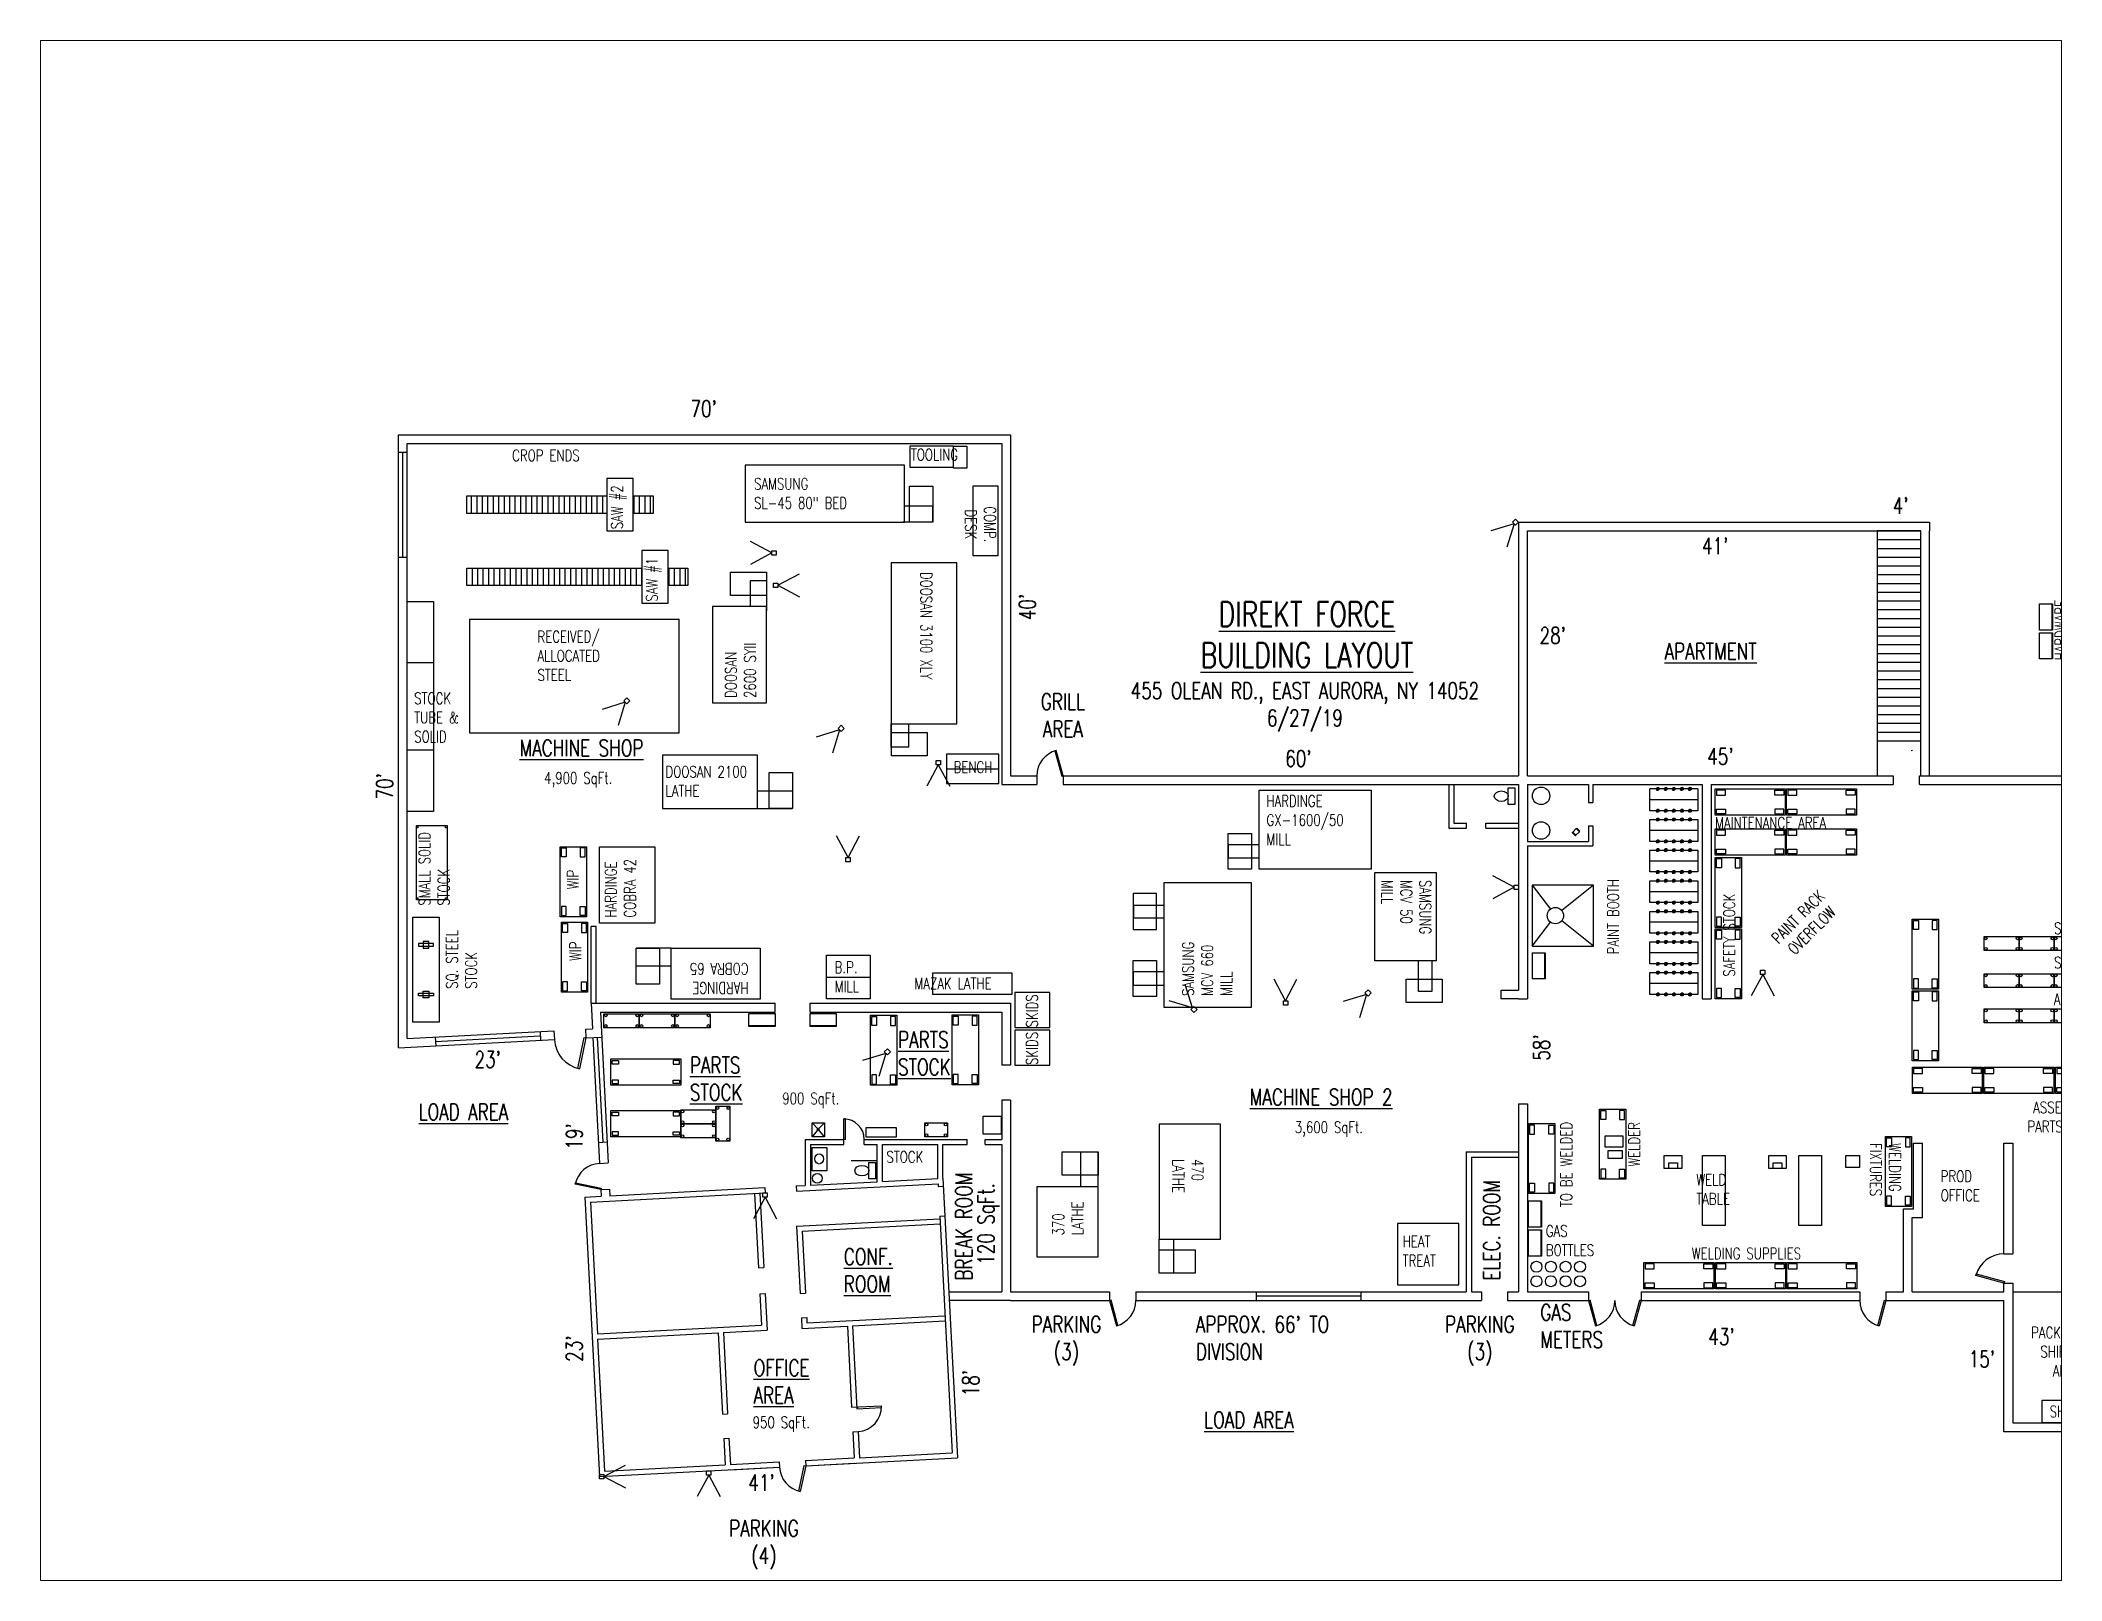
# Paper-space layout 'Layout1' of a CAD drawing. Extents: x 1.05 to 9.45, y 0.8 to 7.2.
# The model-space entities are those that its viewports show. They can reach past a viewport. Long polylines and large blocks are cut down to what shows.
import ezdxf

# ---------------------------------------------------------------- set-up
doc = ezdxf.new("R2010")
doc.units = 0
doc.header["$LTSCALE"] = 0.5
doc.header["$MEASUREMENT"] = 0
doc.linetypes.add('CENTER2', pattern=[1.125, 0.75, -0.125, 0.125, -0.125])
doc.linetypes.add('HIDDEN2', pattern=[0.1875, 0.125, -0.0625])
for name, color, linetype in [('CENTER', 3, 'CENTER2'), ('DIMS', 6, 'CONTINUOUS'), ('MACHINE', 100, 'CONTINUOUS'), ('OBJECT', 5, 'CONTINUOUS')]:
    doc.layers.add(name, color=color, linetype=linetype)
doc.styles.get("Standard").update_dxf_attribs({"font": 'romans.shx', "width": 0.75})
pattern_1 = [(90, (-118.899, 463.4855), (-7.5, 3e-15), [])]

psp = doc.layouts.get("Layout1")

msp = doc.modelspace()

# ---------------------------------------------------------------- texts
at = {"layer": 'DIMS'}
for s, insert, char_height, width, attachment_point in [("70'", (292.9, 1424.1), 22.5, 267.47, 1), ('CROP ENDS', (94.5, 1356.6), 15.75, 187.25, 2), ('TOOLING', (595.3, 1357.6), 15.75, 187.229, 1), ("4'", (1942.8, 1291.1), 22.5, 267.5, 1), ("41'", (1681, 1235.9), 22.5, 267.5, 1), ('{\\LDIREKT FORCE\\PBUILDING LAYOUT}', (1138.8, 1103), 33.75, 401.188, 5), ('RECEIVED/\\PALLOCATED \\PSTEEL', (83, 1108), 15.75, 187.25, 1), ("28'", (1458.1, 1113), 22.5, 267.5, 1), ('\\LAPARTMENT', (1629.7, 1091.2), 22.5, 346.39, 1), ('455 OLEAN RD., EAST AURORA, NY 14052\\P6/27/19', (1136.1, 1037.3), 22.5, 556.188, 2), ('STOCK\\PTUBE &\\PSOLID ', (-86.2, 1023.3), 15.75, 187.25, 1), ('GRILL\\PAREA', (804, 1022.2), 22.5, 267.47, 2), ("60'", (1109.1, 944.1), 22.5, 267.47, 1), ("45'", (1688.3, 947), 22.5, 267.5, 1), ('BENCH', (654, 928.9), 15.75, 187.229, 1), ('4,900 SqFt.', (92.1, 914), 15.75, 187.229, 1), ('MAINTENANCE AREA', (1699, 852.5), 15.75, 248.966, 1), ('SEAL', (2164.2, 707.8), 15.75, 187.25, 1), ('STOCK', (2164.2, 660.8), 15.75, 187.25, 1), ('AREA', (2163.8, 610.3), 15.75, 187.25, 1), ('{\\LPARTS\\PSTOCK}', (577.8, 558.3), 22.5, 267.47, 1), ("23'", (-3.4, 531.2), 22.5, 267.47, 1), ('{\\LPARTS\\PSTOCK}', (292.1, 523.5), 22.5, 267.47, 1), ('900 SqFt.', (418.8, 474.3), 15.75, 187.229, 1), ('\\LMACHINE SHOP 2', (1060.4, 479.6), 22.5, 346.39, 1), ('{\\LLOAD AREA}', (-80.1, 459.3), 22.5, 267.47, 1), ('ASSEMBLY\\PPARTS AREA', (2175.2, 441), 15.75, 248.966, 5), ('3,600 SqFt.', (1122.2, 434.9), 15.75, 187.229, 1), ('STOCK', (561.8, 394.2), 15.75, 187.25, 1), ('WELD\\PTABLE', (1673.2, 362.8), 15.75, 187.229, 1), ('PROD\\POFFICE', (2008.6, 367.6), 15.75, 187.229, 1), ('HEAT\\PTREAT', (1270.3, 278.1), 15.75, 187.229, 1), ('GAS\\PBOTTLES', (1466.7, 292.4), 15.75, 187.229, 1), ('{\\LCONF.\\PROOM}', (503.3, 260.7), 22.5, 267.47, 1), ('WELDING SUPPLIES', (1667, 261.6), 15.75, 248.966, 1), ('PARKING\\P(3) ', (808.9, 167.8), 22.5, 267.47, 2), ("APPROX. 66' TO DIVISION ", (986.5, 167.8), 22.5, 267.47, 1), ('PARKING\\P(3) ', (1376.2, 167.8), 22.5, 267.47, 2), ('GAS\\PMETERS', (1459.2, 184.2), 22.5, 267.5, 1), ("43'", (1689.8, 150.7), 22.5, 267.5, 1), ('PACKAGING/\\PSHIPPING\\PAREA', (2181.6, 119), 15.75, 248.966, 5), ("15'", (2047, 120.2), 22.5, 267.5, 1), ('{\\LOFFICE \\PAREA}', (379.6, 108.1), 22.5, 267.47, 1), ('950 SqFt.', (378.3, 29.9), 15.75, 187.229, 1), ('{\\LLOAD AREA}', (997.9, 36.7), 22.5, 267.47, 1), ('SHIP RACK', (2158.1, 44.8), 15.75, 187.25, 1), ("41'", (372.3, -49.5), 22.5, 267.47, 1), ('PARKING\\P(4) ', (393.8, -112.1), 22.5, 267.47, 2)]:
    msp.add_mtext(s, dxfattribs=dict(at, insert=insert, char_height=char_height, width=width, attachment_point=attachment_point))
for s, insert, char_height, width, attachment_point, rotation in [('COMP.\\PDESK', (711.8, 1254.2), 15.75, 187.25, 2, 270), ("40'", (744, 1122.7), 22.5, 267.47, 1, 90), ('HARDWARE\\PSTOCK', (2165.4, 1067.5), 15.75, 187.25, 1, 90), ("70'", (-137.9, 876.7), 22.5, 267.47, 1, 90), ('SMALL SOLID\\PSTOCK', (-79.9, 730.9), 15.75, 187.25, 1, 90), ('WIP', (123.6, 753.4), 15.75, 187.25, 1, 90), ('PAINT BOOTH', (1551.2, 664.2), 15.75, 187.229, 1, 90), ('PAINT RACK\\POVERFLOW', (1822.2, 706.3), 15.75, 187.229, 5, 45), ('SAFETY STOCK', (1710.5, 633.6), 15.75, 187.229, 1, 90), ('SQ. STEEL\\PSTOCK', (-42.2, 616.9), 15.75, 187.229, 1, 90), ('WIP', (127.1, 655), 15.75, 187.25, 1, 90), ('SKIDS', (753.6, 563.9), 15.75, 187.229, 1, 90), ('SKIDS', (753.6, 512.3), 15.75, 187.229, 1, 90), ("58'", (1449.6, 518.3), 22.5, 267.5, 1, 90), ("19'", (122.1, 396.3), 22.5, 267.47, 1, 90), ('TO BE WELDED', (1487, 317.4), 15.75, 187.25, 1, 90), ('WELDER', (1580.1, 372.8), 15.75, 187.229, 1, 90), ('WELDING\\PFIXTURES', (1953.7, 405.3), 15.75, 187.229, 1, 270), ('BREAK ROOM', (656.8, 216.6), 22.5, 267.47, 1, 90), ('120 SqFt.', (687.1, 238.2), 22.5, 267.47, 1, 90), ('ELEC. ROOM', (1381.2, 216.6), 22.5, 267.5, 1, 90), ("23'", (122.1, 105.1), 22.5, 267.47, 1, 90), ("18'", (666.4, 57.8), 22.5, 267.47, 1, 90)]:
    msp.add_mtext(s, dxfattribs=dict(at, insert=insert, char_height=char_height, width=width, attachment_point=attachment_point, rotation=rotation))
at = {"layer": 'DIMS', "insert": (143.4, 958.6), "char_height": 22.5, "attachment_point": 2}
msp.add_mtext('{\\LMACHINE SHOP}', dxfattribs=at)
at = {"layer": 'MACHINE', "char_height": 15.75, "attachment_point": 1}
for s, insert, width, rotation in [('SAW #2', (184.1, 1247.5), 187.25, 90), ('SAW #1', (232, 1148.2), 187.25, 90), ('DOOSAN 3100 XLY', (624.5, 1189), 187.25, 270), ('DOOSAN\\P2600 SYII', (340.5, 1016), 187.25, 90), ('HARDINGE\\PCOBRA 42', (175.7, 714.6), 187.25, 90), ('SAMSUNG\\PMCV 50\\PMILL', (1309.3, 766.3), 187.25, 270), ('SAMSUNG\\PMCV 660\\PMILL', (967.9, 607.2), 187.25, 90), ('HARDINGE\\PCOBRA 65', (372.5, 610.2), 187.25, 180), ('470\\PLATHE', (996.6, 383.5), 187.229, 270), ('370\\PLATHE', (789.8, 278.5), 187.229, 90)]:
    msp.add_mtext(s, dxfattribs=dict(at, insert=insert, width=width, rotation=rotation))
at = {"layer": 'MACHINE', "char_height": 15.75, "width": 187.25, "attachment_point": 1}
for s, insert in [('SAMSUNG\\PSL-45 80" BED', (380.2, 1317.7)), ('DOOSAN 2100\\PLATHE', (258.6, 922.6)), ('HARDINGE\\PGX-1600/50\\PMILL', (1083.4, 882.5)), ('B.P.\\PMILL', (490.8, 654.3)), ('MAZAK LATHE', (600.3, 632.1))]:
    msp.add_mtext(s, dxfattribs=dict(at, insert=insert))

# ---------------------------------------------------------------- hatches: boundary and pattern name
at = {"layer": 'MACHINE'}
h = msp.add_hatch(dxfattribs=at)
h.set_pattern_fill('ANSI31', color=256, scale=60, angle=45, style=0)
h.paths.add_polyline_path([(178.2, 1293.2), (-13.8, 1293.2), (-13.8, 1269.2), (178.2, 1269.2)])
h = msp.add_hatch(dxfattribs=at)
h.set_pattern_fill('ANSI31', color=256, scale=60, angle=405, style=0)
h.set_pattern_definition([(90, (-166.899, 562.535), (-7.5, 3e-15), [])])
h.paths.add_polyline_path([(241.5, 1269.2), (241.5, 1293.2), (214.2, 1293.2), (214.2, 1269.2)])
h = msp.add_hatch(dxfattribs=at)
h.set_pattern_fill('ANSI31', color=256, scale=60, angle=45, style=0)
h.set_pattern_definition(pattern_1)
h.paths.add_polyline_path([(-13.8, 1194.1), (-13.8, 1170.1), (226.2, 1170.1), (226.2, 1194.1)])
h = msp.add_hatch(dxfattribs=at)
h.set_pattern_fill('ANSI31', color=256, scale=60, angle=45, style=0)
h.set_pattern_definition(pattern_1)
h.paths.add_polyline_path([(289.5, 1170.1), (289.5, 1194.1), (262.2, 1194.1), (262.2, 1170.1)])
at = {"layer": 'OBJECT'}
h = msp.add_hatch(dxfattribs=at)
h.set_pattern_fill('ANSI31', color=256, scale=0.07, angle=-90, style=0)
h.set_pattern_definition([(315, (651.501534, 2539.300253), (0.006187184335, 0.006187184335), [])])
h.paths.add_polyline_path([(1622.4, 891.2, 1), (1618.4, 891.2, 1)])
h = msp.add_hatch(dxfattribs=at)
h.set_pattern_fill('ANSI31', color=256, scale=0.07, angle=-90, style=0)
h.set_pattern_definition([(315, (662.501534, 2539.300253), (0.006187184335, 0.006187184335), [])])
h.paths.add_polyline_path([(1633.4, 891.2, 1), (1629.4, 891.2, 1)])
h = msp.add_hatch(dxfattribs=at)
h.set_pattern_fill('ANSI31', color=256, scale=0.07, angle=-90, style=0)
h.set_pattern_definition([(315, (673.501534, 2539.300253), (0.006187184335, 0.006187184335), [])])
h.paths.add_polyline_path([(1644.4, 891.2, 1), (1640.4, 891.2, 1)])
h = msp.add_hatch(dxfattribs=at)
h.set_pattern_fill('ANSI31', color=256, scale=0.07, angle=-90, style=0)
h.set_pattern_definition([(315, (684.501534, 2539.300253), (0.006187184335, 0.006187184335), [])])
h.paths.add_polyline_path([(1655.4, 891.2, 1), (1651.4, 891.2, 1)])
h = msp.add_hatch(dxfattribs=at)
h.set_pattern_fill('ANSI31', color=256, scale=0.07, angle=-90, style=0)
h.set_pattern_definition([(315, (695.501534, 2539.300253), (0.006187184335, 0.006187184335), [])])
h.paths.add_polyline_path([(1666.4, 891.2, 1), (1662.4, 891.2, 1)])
h = msp.add_hatch(dxfattribs=at)
h.set_pattern_fill('ANSI31', color=256, scale=0.07, angle=-90, style=0)
h.set_pattern_definition([(315, (651.501534, 2509.300253), (0.006187184335, 0.006187184335), [])])
h.paths.add_polyline_path([(1622.4, 861.2, 1), (1618.4, 861.2, 1)])
h = msp.add_hatch(dxfattribs=at)
h.set_pattern_fill('ANSI31', color=256, scale=0.07, angle=-90, style=0)
h.set_pattern_definition([(315, (662.501534, 2509.300253), (0.006187184335, 0.006187184335), [])])
h.paths.add_polyline_path([(1633.4, 861.2, 1), (1629.4, 861.2, 1)])
h = msp.add_hatch(dxfattribs=at)
h.set_pattern_fill('ANSI31', color=256, scale=0.07, angle=-90, style=0)
h.set_pattern_definition([(315, (673.501534, 2509.300253), (0.006187184335, 0.006187184335), [])])
h.paths.add_polyline_path([(1644.4, 861.2, 1), (1640.4, 861.2, 1)])
h = msp.add_hatch(dxfattribs=at)
h.set_pattern_fill('ANSI31', color=256, scale=0.07, angle=-90, style=0)
h.set_pattern_definition([(315, (684.501534, 2509.300253), (0.006187184335, 0.006187184335), [])])
h.paths.add_polyline_path([(1655.4, 861.2, 1), (1651.4, 861.2, 1)])
h = msp.add_hatch(dxfattribs=at)
h.set_pattern_fill('ANSI31', color=256, scale=0.07, angle=-90, style=0)
h.set_pattern_definition([(315, (695.501534, 2509.300253), (0.006187184335, 0.006187184335), [])])
h.paths.add_polyline_path([(1666.4, 861.2, 1), (1662.4, 861.2, 1)])
h = msp.add_hatch(dxfattribs=at)
h.set_pattern_fill('ANSI31', color=256, scale=0.07, angle=-90, style=0)
h.set_pattern_definition([(315, (651.501534, 2497.300253), (0.006187184335, 0.006187184335), [])])
h.paths.add_polyline_path([(1622.4, 849.2, 1), (1618.4, 849.2, 1)])
h = msp.add_hatch(dxfattribs=at)
h.set_pattern_fill('ANSI31', color=256, scale=0.07, angle=-90, style=0)
h.set_pattern_definition([(315, (662.501534, 2497.300253), (0.006187184335, 0.006187184335), [])])
h.paths.add_polyline_path([(1633.4, 849.2, 1), (1629.4, 849.2, 1)])
h = msp.add_hatch(dxfattribs=at)
h.set_pattern_fill('ANSI31', color=256, scale=0.07, angle=-90, style=0)
h.set_pattern_definition([(315, (673.501534, 2497.300253), (0.006187184335, 0.006187184335), [])])
h.paths.add_polyline_path([(1644.4, 849.2, 1), (1640.4, 849.2, 1)])
h = msp.add_hatch(dxfattribs=at)
h.set_pattern_fill('ANSI31', color=256, scale=0.07, angle=-90, style=0)
h.set_pattern_definition([(315, (684.501534, 2497.300253), (0.006187184335, 0.006187184335), [])])
h.paths.add_polyline_path([(1655.4, 849.2, 1), (1651.4, 849.2, 1)])
h = msp.add_hatch(dxfattribs=at)
h.set_pattern_fill('ANSI31', color=256, scale=0.07, angle=-90, style=0)
h.set_pattern_definition([(315, (695.501534, 2497.300253), (0.006187184335, 0.006187184335), [])])
h.paths.add_polyline_path([(1666.4, 849.2, 1), (1662.4, 849.2, 1)])
h = msp.add_hatch(dxfattribs=at)
h.set_pattern_fill('ANSI31', color=256, scale=0.07, angle=-90, style=0)
h.set_pattern_definition([(315, (651.501534, 2467.300253), (0.006187184335, 0.006187184335), [])])
h.paths.add_polyline_path([(1622.4, 819.2, 1), (1618.4, 819.2, 1)])
h = msp.add_hatch(dxfattribs=at)
h.set_pattern_fill('ANSI31', color=256, scale=0.07, angle=-90, style=0)
h.set_pattern_definition([(315, (651.501534, 2455.300253), (0.006187184335, 0.006187184335), [])])
h.paths.add_polyline_path([(1622.4, 807.2, 1), (1618.4, 807.2, 1)])
h = msp.add_hatch(dxfattribs=at)
h.set_pattern_fill('ANSI31', color=256, scale=0.07, angle=-90, style=0)
h.set_pattern_definition([(315, (662.501534, 2467.300253), (0.006187184335, 0.006187184335), [])])
h.paths.add_polyline_path([(1633.4, 819.2, 1), (1629.4, 819.2, 1)])
h = msp.add_hatch(dxfattribs=at)
h.set_pattern_fill('ANSI31', color=256, scale=0.07, angle=-90, style=0)
h.set_pattern_definition([(315, (662.501534, 2455.300253), (0.006187184335, 0.006187184335), [])])
h.paths.add_polyline_path([(1633.4, 807.2, 1), (1629.4, 807.2, 1)])
h = msp.add_hatch(dxfattribs=at)
h.set_pattern_fill('ANSI31', color=256, scale=0.07, angle=-90, style=0)
h.set_pattern_definition([(315, (673.501534, 2467.300253), (0.006187184335, 0.006187184335), [])])
h.paths.add_polyline_path([(1644.4, 819.2, 1), (1640.4, 819.2, 1)])
h = msp.add_hatch(dxfattribs=at)
h.set_pattern_fill('ANSI31', color=256, scale=0.07, angle=-90, style=0)
h.set_pattern_definition([(315, (673.501534, 2455.300253), (0.006187184335, 0.006187184335), [])])
h.paths.add_polyline_path([(1644.4, 807.2, 1), (1640.4, 807.2, 1)])
h = msp.add_hatch(dxfattribs=at)
h.set_pattern_fill('ANSI31', color=256, scale=0.07, angle=-90, style=0)
h.set_pattern_definition([(315, (684.501534, 2467.300253), (0.006187184335, 0.006187184335), [])])
h.paths.add_polyline_path([(1655.4, 819.2, 1), (1651.4, 819.2, 1)])
h = msp.add_hatch(dxfattribs=at)
h.set_pattern_fill('ANSI31', color=256, scale=0.07, angle=-90, style=0)
h.set_pattern_definition([(315, (684.501534, 2455.300253), (0.006187184335, 0.006187184335), [])])
h.paths.add_polyline_path([(1655.4, 807.2, 1), (1651.4, 807.2, 1)])
h = msp.add_hatch(dxfattribs=at)
h.set_pattern_fill('ANSI31', color=256, scale=0.07, angle=-90, style=0)
h.set_pattern_definition([(315, (695.501534, 2467.300253), (0.006187184335, 0.006187184335), [])])
h.paths.add_polyline_path([(1666.4, 819.2, 1), (1662.4, 819.2, 1)])
h = msp.add_hatch(dxfattribs=at)
h.set_pattern_fill('ANSI31', color=256, scale=0.07, angle=-90, style=0)
h.set_pattern_definition([(315, (695.501534, 2455.300253), (0.006187184335, 0.006187184335), [])])
h.paths.add_polyline_path([(1666.4, 807.2, 1), (1662.4, 807.2, 1)])
h = msp.add_hatch(dxfattribs=at)
h.set_pattern_fill('ANSI31', color=256, scale=0.07, angle=-90, style=0)
h.set_pattern_definition([(315, (651.501534, 2425.300253), (0.006187184335, 0.006187184335), [])])
h.paths.add_polyline_path([(1622.4, 777.2, 1), (1618.4, 777.2, 1)])
h = msp.add_hatch(dxfattribs=at)
h.set_pattern_fill('ANSI31', color=256, scale=0.07, angle=-90, style=0)
h.set_pattern_definition([(315, (662.501534, 2425.300253), (0.006187184335, 0.006187184335), [])])
h.paths.add_polyline_path([(1633.4, 777.2, 1), (1629.4, 777.2, 1)])
h = msp.add_hatch(dxfattribs=at)
h.set_pattern_fill('ANSI31', color=256, scale=0.07, angle=-90, style=0)
h.set_pattern_definition([(315, (673.501534, 2425.300253), (0.006187184335, 0.006187184335), [])])
h.paths.add_polyline_path([(1644.4, 777.2, 1), (1640.4, 777.2, 1)])
h = msp.add_hatch(dxfattribs=at)
h.set_pattern_fill('ANSI31', color=256, scale=0.07, angle=-90, style=0)
h.set_pattern_definition([(315, (684.501534, 2425.300253), (0.006187184335, 0.006187184335), [])])
h.paths.add_polyline_path([(1655.4, 777.2, 1), (1651.4, 777.2, 1)])
h = msp.add_hatch(dxfattribs=at)
h.set_pattern_fill('ANSI31', color=256, scale=0.07, angle=-90, style=0)
h.set_pattern_definition([(315, (695.501534, 2425.300253), (0.006187184335, 0.006187184335), [])])
h.paths.add_polyline_path([(1666.4, 777.2, 1), (1662.4, 777.2, 1)])
h = msp.add_hatch(dxfattribs=at)
h.set_pattern_fill('ANSI31', color=256, scale=0.07, angle=-90, style=0)
h.set_pattern_definition([(315, (651.501534, 2413.300253), (0.006187184335, 0.006187184335), [])])
h.paths.add_polyline_path([(1622.4, 765.2, 1), (1618.4, 765.2, 1)])
h = msp.add_hatch(dxfattribs=at)
h.set_pattern_fill('ANSI31', color=256, scale=0.07, angle=-90, style=0)
h.set_pattern_definition([(315, (662.501534, 2413.300253), (0.006187184335, 0.006187184335), [])])
h.paths.add_polyline_path([(1633.4, 765.2, 1), (1629.4, 765.2, 1)])
h = msp.add_hatch(dxfattribs=at)
h.set_pattern_fill('ANSI31', color=256, scale=0.07, angle=-90, style=0)
h.set_pattern_definition([(315, (673.501534, 2413.300253), (0.006187184335, 0.006187184335), [])])
h.paths.add_polyline_path([(1644.4, 765.2, 1), (1640.4, 765.2, 1)])
h = msp.add_hatch(dxfattribs=at)
h.set_pattern_fill('ANSI31', color=256, scale=0.07, angle=-90, style=0)
h.set_pattern_definition([(315, (684.501534, 2413.300253), (0.006187184335, 0.006187184335), [])])
h.paths.add_polyline_path([(1655.4, 765.2, 1), (1651.4, 765.2, 1)])
h = msp.add_hatch(dxfattribs=at)
h.set_pattern_fill('ANSI31', color=256, scale=0.07, angle=-90, style=0)
h.set_pattern_definition([(315, (695.501534, 2413.300253), (0.006187184335, 0.006187184335), [])])
h.paths.add_polyline_path([(1666.4, 765.2, 1), (1662.4, 765.2, 1)])
h = msp.add_hatch(dxfattribs=at)
h.set_pattern_fill('ANSI31', color=256, scale=0.07, angle=-90, style=0)
h.set_pattern_definition([(315, (651.501534, 2383.300253), (0.006187184335, 0.006187184335), [])])
h.paths.add_polyline_path([(1622.4, 735.2, 1), (1618.4, 735.2, 1)])
h = msp.add_hatch(dxfattribs=at)
h.set_pattern_fill('ANSI31', color=256, scale=0.07, angle=-90, style=0)
h.set_pattern_definition([(315, (651.501534, 2371.300253), (0.006187184335, 0.006187184335), [])])
h.paths.add_polyline_path([(1622.4, 723.2, 1), (1618.4, 723.2, 1)])
h = msp.add_hatch(dxfattribs=at)
h.set_pattern_fill('ANSI31', color=256, scale=0.07, angle=-90, style=0)
h.set_pattern_definition([(315, (662.501534, 2383.300253), (0.006187184335, 0.006187184335), [])])
h.paths.add_polyline_path([(1633.4, 735.2, 1), (1629.4, 735.2, 1)])
h = msp.add_hatch(dxfattribs=at)
h.set_pattern_fill('ANSI31', color=256, scale=0.07, angle=-90, style=0)
h.set_pattern_definition([(315, (662.501534, 2371.300253), (0.006187184335, 0.006187184335), [])])
h.paths.add_polyline_path([(1633.4, 723.2, 1), (1629.4, 723.2, 1)])
h = msp.add_hatch(dxfattribs=at)
h.set_pattern_fill('ANSI31', color=256, scale=0.07, angle=-90, style=0)
h.set_pattern_definition([(315, (673.501534, 2383.300253), (0.006187184335, 0.006187184335), [])])
h.paths.add_polyline_path([(1644.4, 735.2, 1), (1640.4, 735.2, 1)])
h = msp.add_hatch(dxfattribs=at)
h.set_pattern_fill('ANSI31', color=256, scale=0.07, angle=-90, style=0)
h.set_pattern_definition([(315, (673.501534, 2371.300253), (0.006187184335, 0.006187184335), [])])
h.paths.add_polyline_path([(1644.4, 723.2, 1), (1640.4, 723.2, 1)])
h = msp.add_hatch(dxfattribs=at)
h.set_pattern_fill('ANSI31', color=256, scale=0.07, angle=-90, style=0)
h.set_pattern_definition([(315, (684.501534, 2383.300253), (0.006187184335, 0.006187184335), [])])
h.paths.add_polyline_path([(1655.4, 735.2, 1), (1651.4, 735.2, 1)])
h = msp.add_hatch(dxfattribs=at)
h.set_pattern_fill('ANSI31', color=256, scale=0.07, angle=-90, style=0)
h.set_pattern_definition([(315, (684.501534, 2371.300253), (0.006187184335, 0.006187184335), [])])
h.paths.add_polyline_path([(1655.4, 723.2, 1), (1651.4, 723.2, 1)])
h = msp.add_hatch(dxfattribs=at)
h.set_pattern_fill('ANSI31', color=256, scale=0.07, angle=-90, style=0)
h.set_pattern_definition([(315, (695.501534, 2383.300253), (0.006187184335, 0.006187184335), [])])
h.paths.add_polyline_path([(1666.4, 735.2, 1), (1662.4, 735.2, 1)])
h = msp.add_hatch(dxfattribs=at)
h.set_pattern_fill('ANSI31', color=256, scale=0.07, angle=-90, style=0)
h.set_pattern_definition([(315, (695.501534, 2371.300253), (0.006187184335, 0.006187184335), [])])
h.paths.add_polyline_path([(1666.4, 723.2, 1), (1662.4, 723.2, 1)])
h = msp.add_hatch(dxfattribs=at)
h.set_pattern_fill('ANSI31', color=256, scale=0.07, angle=-90, style=0)
h.set_pattern_definition([(315, (651.501534, 2341.300253), (0.006187184335, 0.006187184335), [])])
h.paths.add_polyline_path([(1622.4, 693.2, 1), (1618.4, 693.2, 1)])
h = msp.add_hatch(dxfattribs=at)
h.set_pattern_fill('ANSI31', color=256, scale=0.07, angle=-90, style=0)
h.set_pattern_definition([(315, (662.501534, 2341.300253), (0.006187184335, 0.006187184335), [])])
h.paths.add_polyline_path([(1633.4, 693.2, 1), (1629.4, 693.2, 1)])
h = msp.add_hatch(dxfattribs=at)
h.set_pattern_fill('ANSI31', color=256, scale=0.07, angle=-90, style=0)
h.set_pattern_definition([(315, (673.501534, 2341.300253), (0.006187184335, 0.006187184335), [])])
h.paths.add_polyline_path([(1644.4, 693.2, 1), (1640.4, 693.2, 1)])
h = msp.add_hatch(dxfattribs=at)
h.set_pattern_fill('ANSI31', color=256, scale=0.07, angle=-90, style=0)
h.set_pattern_definition([(315, (684.501534, 2341.300253), (0.006187184335, 0.006187184335), [])])
h.paths.add_polyline_path([(1655.4, 693.2, 1), (1651.4, 693.2, 1)])
h = msp.add_hatch(dxfattribs=at)
h.set_pattern_fill('ANSI31', color=256, scale=0.07, angle=-90, style=0)
h.set_pattern_definition([(315, (695.501534, 2341.300253), (0.006187184335, 0.006187184335), [])])
h.paths.add_polyline_path([(1666.4, 693.2, 1), (1662.4, 693.2, 1)])
h = msp.add_hatch(dxfattribs=at)
h.set_pattern_fill('ANSI31', color=256, scale=0.07, angle=-90, style=0)
h.set_pattern_definition([(315, (651.501534, 2329.300253), (0.006187184335, 0.006187184335), [])])
h.paths.add_polyline_path([(1622.4, 681.2, 1), (1618.4, 681.2, 1)])
h = msp.add_hatch(dxfattribs=at)
h.set_pattern_fill('ANSI31', color=256, scale=0.07, angle=-90, style=0)
h.set_pattern_definition([(315, (662.501534, 2329.300253), (0.006187184335, 0.006187184335), [])])
h.paths.add_polyline_path([(1633.4, 681.2, 1), (1629.4, 681.2, 1)])
h = msp.add_hatch(dxfattribs=at)
h.set_pattern_fill('ANSI31', color=256, scale=0.07, angle=-90, style=0)
h.set_pattern_definition([(315, (673.501534, 2329.300253), (0.006187184335, 0.006187184335), [])])
h.paths.add_polyline_path([(1644.4, 681.2, 1), (1640.4, 681.2, 1)])
h = msp.add_hatch(dxfattribs=at)
h.set_pattern_fill('ANSI31', color=256, scale=0.07, angle=-90, style=0)
h.set_pattern_definition([(315, (684.501534, 2329.300253), (0.006187184335, 0.006187184335), [])])
h.paths.add_polyline_path([(1655.4, 681.2, 1), (1651.4, 681.2, 1)])
h = msp.add_hatch(dxfattribs=at)
h.set_pattern_fill('ANSI31', color=256, scale=0.07, angle=-90, style=0)
h.set_pattern_definition([(315, (695.501534, 2329.300253), (0.006187184335, 0.006187184335), [])])
h.paths.add_polyline_path([(1666.4, 681.2, 1), (1662.4, 681.2, 1)])
h = msp.add_hatch(dxfattribs=at)
h.set_pattern_fill('ANSI31', color=256, scale=0.07, angle=-90, style=0)
h.set_pattern_definition([(315, (651.501534, 2299.300253), (0.006187184335, 0.006187184335), [])])
h.paths.add_polyline_path([(1622.4, 651.2, 1), (1618.4, 651.2, 1)])
h = msp.add_hatch(dxfattribs=at)
h.set_pattern_fill('ANSI31', color=256, scale=0.07, angle=-90, style=0)
h.set_pattern_definition([(315, (651.501534, 2287.300253), (0.006187184335, 0.006187184335), [])])
h.paths.add_polyline_path([(1622.4, 639.2, 1), (1618.4, 639.2, 1)])
h = msp.add_hatch(dxfattribs=at)
h.set_pattern_fill('ANSI31', color=256, scale=0.07, angle=-90, style=0)
h.set_pattern_definition([(315, (662.501534, 2299.300253), (0.006187184335, 0.006187184335), [])])
h.paths.add_polyline_path([(1633.4, 651.2, 1), (1629.4, 651.2, 1)])
h = msp.add_hatch(dxfattribs=at)
h.set_pattern_fill('ANSI31', color=256, scale=0.07, angle=-90, style=0)
h.set_pattern_definition([(315, (662.501534, 2287.300253), (0.006187184335, 0.006187184335), [])])
h.paths.add_polyline_path([(1633.4, 639.2, 1), (1629.4, 639.2, 1)])
h = msp.add_hatch(dxfattribs=at)
h.set_pattern_fill('ANSI31', color=256, scale=0.07, angle=-90, style=0)
h.set_pattern_definition([(315, (673.501534, 2299.300253), (0.006187184335, 0.006187184335), [])])
h.paths.add_polyline_path([(1644.4, 651.2, 1), (1640.4, 651.2, 1)])
h = msp.add_hatch(dxfattribs=at)
h.set_pattern_fill('ANSI31', color=256, scale=0.07, angle=-90, style=0)
h.set_pattern_definition([(315, (673.501534, 2287.300253), (0.006187184335, 0.006187184335), [])])
h.paths.add_polyline_path([(1644.4, 639.2, 1), (1640.4, 639.2, 1)])
h = msp.add_hatch(dxfattribs=at)
h.set_pattern_fill('ANSI31', color=256, scale=0.07, angle=-90, style=0)
h.set_pattern_definition([(315, (684.501534, 2299.300253), (0.006187184335, 0.006187184335), [])])
h.paths.add_polyline_path([(1655.4, 651.2, 1), (1651.4, 651.2, 1)])
h = msp.add_hatch(dxfattribs=at)
h.set_pattern_fill('ANSI31', color=256, scale=0.07, angle=-90, style=0)
h.set_pattern_definition([(315, (684.501534, 2287.300253), (0.006187184335, 0.006187184335), [])])
h.paths.add_polyline_path([(1655.4, 639.2, 1), (1651.4, 639.2, 1)])
h = msp.add_hatch(dxfattribs=at)
h.set_pattern_fill('ANSI31', color=256, scale=0.07, angle=-90, style=0)
h.set_pattern_definition([(315, (695.501534, 2299.300253), (0.006187184335, 0.006187184335), [])])
h.paths.add_polyline_path([(1666.4, 651.2, 1), (1662.4, 651.2, 1)])
h = msp.add_hatch(dxfattribs=at)
h.set_pattern_fill('ANSI31', color=256, scale=0.07, angle=-90, style=0)
h.set_pattern_definition([(315, (695.501534, 2287.300253), (0.006187184335, 0.006187184335), [])])
h.paths.add_polyline_path([(1666.4, 639.2, 1), (1662.4, 639.2, 1)])
h = msp.add_hatch(dxfattribs=at)
h.set_pattern_fill('ANSI31', color=256, scale=0.07, angle=-90, style=0)
h.set_pattern_definition([(315, (651.501534, 2257.300253), (0.006187184335, 0.006187184335), [])])
h.paths.add_polyline_path([(1622.4, 609.2, 1), (1618.4, 609.2, 1)])
h = msp.add_hatch(dxfattribs=at)
h.set_pattern_fill('ANSI31', color=256, scale=0.07, angle=-90, style=0)
h.set_pattern_definition([(315, (662.501534, 2257.300253), (0.006187184335, 0.006187184335), [])])
h.paths.add_polyline_path([(1633.4, 609.2, 1), (1629.4, 609.2, 1)])
h = msp.add_hatch(dxfattribs=at)
h.set_pattern_fill('ANSI31', color=256, scale=0.07, angle=-90, style=0)
h.set_pattern_definition([(315, (673.501534, 2257.300253), (0.006187184335, 0.006187184335), [])])
h.paths.add_polyline_path([(1644.4, 609.2, 1), (1640.4, 609.2, 1)])
h = msp.add_hatch(dxfattribs=at)
h.set_pattern_fill('ANSI31', color=256, scale=0.07, angle=-90, style=0)
h.set_pattern_definition([(315, (684.501534, 2257.300253), (0.006187184335, 0.006187184335), [])])
h.paths.add_polyline_path([(1655.4, 609.2, 1), (1651.4, 609.2, 1)])
h = msp.add_hatch(dxfattribs=at)
h.set_pattern_fill('ANSI31', color=256, scale=0.07, angle=-90, style=0)
h.set_pattern_definition([(315, (695.501534, 2257.300253), (0.006187184335, 0.006187184335), [])])
h.paths.add_polyline_path([(1666.4, 609.2, 1), (1662.4, 609.2, 1)])

# ---------------------------------------------------------------- linework, layer by layer
at = {"layer": 'CENTER', "ltscale": 50}
msp.add_line((2107.4, 201.2), (2563.4, 201.2), dxfattribs=at)
at = {"layer": 'MACHINE'}
for p, q in [((367.8, 1335.2), (367.8, 1257.2)), ((586.8, 1335.2), (367.8, 1335.2)), ((586.8, 1257.2), (586.8, 1335.2)), ((178.2, 1317.2), (178.2, 1245.2)), ((214.2, 1317.2), (178.2, 1317.2)), ((214.2, 1245.2), (214.2, 1317.2)), ((593.5, 1306.4), (625.5, 1306.4)), ((593.5, 1257.2), (593.5, 1306.4)), ((625.5, 1306.4), (625.5, 1257.2)), ((-13.8, 1293.2), (178.2, 1293.2)), ((-13.8, 1269.2), (-13.8, 1293.2)), ((178.2, 1293.2), (178.2, 1269.2)), ((214.2, 1293.2), (241.5, 1293.2)), ((241.5, 1293.2), (241.5, 1269.2)), ((625.5, 1279.2), (586.8, 1279.2)), ((625.5, 1257.2), (625.5, 1279.2)), ((178.2, 1269.2), (-13.8, 1269.2)), ((241.5, 1269.2), (214.2, 1269.2)), ((367.8, 1257.2), (586.8, 1257.2)), ((625.5, 1257.2), (584.5, 1257.2)), ((625.5, 1257.2), (593.5, 1257.2)), ((178.2, 1245.2), (214.2, 1245.2)), ((-13.8, 1194.1), (226.2, 1194.1)), ((-13.8, 1170.1), (-13.8, 1194.1)), ((226.2, 1218.1), (226.2, 1146.1)), ((262.2, 1218.1), (226.2, 1218.1)), ((226.2, 1194.1), (226.2, 1170.1)), ((262.2, 1146.1), (262.2, 1218.1)), ((262.2, 1194.1), (289.5, 1194.1)), ((289.5, 1194.1), (289.5, 1170.1)), ((568.5, 1201.4), (568.5, 980.4)), ((658.5, 1201.4), (568.5, 1201.4)), ((658.5, 980.4), (658.5, 1201.4)), ((226.2, 1170.1), (-13.8, 1170.1)), ((289.5, 1170.1), (262.2, 1170.1)), ((347.8, 1156.5), (347.8, 1188.5)), ((347.8, 1188.5), (397, 1188.5)), ((375, 1176.5), (375, 1141.5)), ((397, 1176.5), (375, 1176.5)), ((397, 1188.5), (397, 1156.5)), ((397, 1176.5), (397, 1144.5)), ((397, 1176.5), (397, 1135.5)), ((226.2, 1146.1), (262.2, 1146.1)), ((397, 1141.5), (323, 1141.5)), ((323, 1141.5), (323, 1009.5)), ((397, 1156.5), (347.8, 1156.5)), ((397, 1009.5), (397, 1141.5)), ((323, 1009.5), (397, 1009.5)), ((568.5, 996.4), (568.5, 948.4)), ((568.5, 980.4), (658.5, 980.4)), ((568.5, 948.4), (568.5, 980.4)), ((592.5, 948.4), (592.5, 980.4)), ((568.5, 968.4), (617.7, 968.4)), ((568.5, 968.4), (568.5, 936.4)), ((592.5, 948.4), (568.5, 948.4)), ((617.7, 968.4), (617.7, 936.4)), ((385, 937.5), (254.7, 937.5)), ((254.7, 937.5), (254.7, 864.2)), ((385, 864.2), (385, 937.5)), ((617.7, 936.4), (568.5, 936.4)), ((433, 888.2), (385, 888.2)), ((401, 913.5), (433, 913.5)), ((401, 864.2), (401, 913.5)), ((433, 913.5), (433, 864.2)), ((254.7, 864.2), (385, 864.2)), ((385, 864.2), (433, 864.2)), ((433, 864.2), (401, 864.2)), ((1030.9, 780.9), (1030.9, 830.2)), ((1030.9, 830.2), (1062.9, 830.2)), ((1031.4, 796.6), (1031.4, 814.6)), ((1073.4, 814.6), (1031.4, 814.6)), ((1062.9, 830.2), (1062.9, 780.9)), ((1062.9, 780.9), (1030.9, 780.9)), ((1031.4, 796.6), (1073.4, 796.6)), ((942.9, 762.6), (1062.2, 762.6)), ((942.9, 591.3), (942.9, 762.6)), ((1062.2, 762.6), (1062.2, 591.3)), ((1232.1, 655.1), (1232.1, 776.3)), ((1232.1, 776.3), (1316.1, 776.3)), ((1316.1, 776.3), (1316.1, 655.1)), ((932.4, 747.5), (900.4, 747.5)), ((900.4, 747.5), (900.4, 698.3)), ((900.9, 731.9), (942.9, 731.9)), ((900.9, 731.9), (900.9, 713.9)), ((932.4, 698.3), (932.4, 747.5)), ((900.4, 698.3), (932.4, 698.3)), ((942.9, 713.9), (900.9, 713.9)), ((218.5, 672.6), (250.5, 672.6)), ((266.5, 672.6), (218.5, 672.6)), ((218.5, 623.4), (218.5, 672.6)), ((250.5, 672.6), (250.5, 623.4)), ((266.5, 602.6), (266.5, 672.6)), ((266.5, 672.6), (388.5, 672.6)), ((388.5, 672.6), (388.5, 602.6)), ((218.5, 648.6), (266.5, 648.6)), ((479.6, 663), (539.6, 663)), ((479.6, 603), (479.6, 663)), ((539.6, 663), (539.6, 603)), ((625.7, 608.9), (625.7, 638.9)), ((625.7, 638.9), (733.7, 638.9)), ((733.7, 638.9), (733.7, 608.9)), ((900.4, 655.7), (932.4, 655.7)), ((900.4, 606.5), (900.4, 655.7)), ((942.9, 640.1), (900.9, 640.1)), ((900.9, 622.1), (900.9, 640.1)), ((932.4, 655.7), (932.4, 606.5)), ((1316.1, 655.1), (1232.1, 655.1)), ((1292.1, 613.1), (1292.1, 655.1)), ((1310.1, 655.1), (1310.1, 613.1)), ((250.5, 623.4), (218.5, 623.4)), ((479.6, 633), (539.6, 633)), ((900.9, 622.1), (942.9, 622.1)), ((1275.2, 598.3), (1275.2, 630.3)), ((1275.2, 630.3), (1324.5, 630.3)), ((1310.1, 613.1), (1292.1, 613.1)), ((1324.5, 630.3), (1324.5, 598.3)), ((388.5, 602.6), (266.5, 602.6)), ((539.6, 603), (479.6, 603)), ((733.7, 608.9), (625.7, 608.9)), ((932.4, 606.5), (900.4, 606.5)), ((1062.2, 591.3), (942.9, 591.3)), ((1324.5, 598.3), (1275.2, 598.3)), ((1020.2, 431.2), (936.2, 431.2)), ((936.2, 431.2), (936.2, 273.2)), ((1020.2, 273.2), (1020.2, 431.2)), ((803, 393.2), (852.2, 393.2)), ((803, 361.2), (803, 393.2)), ((828.2, 393.2), (828.2, 345.2)), ((852.2, 345.2), (852.2, 393.2)), ((852.2, 393.2), (852.2, 361.2)), ((852.2, 361.2), (803, 361.2)), ((852.2, 345.2), (768.2, 345.2)), ((768.2, 345.2), (768.2, 249.2)), ((852.2, 249.2), (852.2, 345.2)), ((936.2, 273.2), (1020.2, 273.2)), ((936.2, 258.7), (985.5, 258.7)), ((936.2, 226.7), (936.2, 258.7)), ((985.5, 258.7), (985.5, 226.7)), ((768.2, 249.2), (852.2, 249.2)), ((985.5, 226.7), (936.2, 226.7))]:
    msp.add_line(p, q, dxfattribs=at)
at = {"layer": 'MACHINE', "ltscale": 0.1}
msp.add_lwpolyline([(1073.4, 889.4), (1226.8, 889.4), (1226.8, 780.9), (1073.4, 780.9)], close=True, dxfattribs=at)
at = {"layer": 'MACHINE'}
for points in [[(243.8, 707.2), (168.1, 707.2), (168.1, 811.9), (243.8, 811.9)], [(955.8, 226.7), (936.2, 226.7), (936.2, 273.2), (955.8, 273.2)]]:
    msp.add_lwpolyline(points, close=True, dxfattribs=at)
at = {"layer": 'OBJECT'}
for p, q in [((-107.8, 536), (-107.8, 1377.2)), ((-107.8, 1377.2), (732.2, 1377.2)), ((-95.8, 1365.2), (720.2, 1365.2)), ((-95.8, 548.6), (-95.8, 1365.2)), ((-47.8, 1365.2), (240.2, 1365.2)), ((654, 1361.5), (594, 1361.5)), ((594, 1360.8), (594, 1332.8)), ((654, 1331.5), (654, 1361.5)), ((654, 1361.5), (672, 1361.5)), ((654, 1332.8), (654, 1360.8)), ((672, 1361.5), (672, 1331.5)), ((720.2, 1365.2), (720.2, 897.2)), ((732.2, 1377.2), (732.2, 909.2)), ((-107.8, 1353.2), (-95.8, 1353.2)), ((-101.8, 1209.2), (-101.8, 1353.2)), ((594, 1332.8), (654, 1332.8)), ((672, 1331.5), (654, 1331.5)), ((680.8, 1210.9), (680.8, 1306.9)), ((680.8, 1306.9), (714.8, 1306.9)), ((714.8, 1306.9), (714.8, 1210.9)), ((1423.1, 1255.1), (1391.1, 1245.3)), ((1423.1, 1255.1), (1413.3, 1223.1)), ((1429.4, 1257.2), (1429.4, 909.2)), ((1429.4, 1257.2), (1993.4, 1257.2)), ((1993.4, 1257.2), (1993.4, 1245.2)), ((404.7, 1214.9), (375.2, 1230.6)), ((1441.4, 909.2), (1441.4, 1245.2)), ((1441.4, 1245.2), (1981.4, 1245.2)), ((1921.4, 1245.2), (1921.4, 909.2)), ((1981.4, 1245.2), (1921.4, 1245.2)), ((1921.4, 1245.2), (1981.4, 1245.2)), ((1921.4, 1233.2), (1981.4, 1233.2)), ((1921.4, 1221.2), (1981.4, 1221.2)), ((1981.4, 909.2), (1981.4, 1245.2)), ((1993.4, 909.2), (1993.4, 1245.2)), ((-107.8, 1209.2), (-95.8, 1209.2)), ((404.7, 1214.9), (375.2, 1199.3)), ((714.8, 1210.9), (680.8, 1210.9)), ((1921.4, 1209.2), (1981.4, 1209.2)), ((1921.4, 1197.2), (1981.4, 1197.2)), ((412.9, 1170.6), (442.5, 1186.3)), ((412.9, 1170.6), (442.5, 1154.9)), ((1921.4, 1185.2), (1981.4, 1185.2)), ((1921.4, 1173.2), (1981.4, 1173.2)), ((-95.8, 1148.3), (-59.8, 1148.3)), ((-59.8, 1148.3), (-59.8, 860.3)), ((1921.4, 1161.2), (1981.4, 1161.2)), ((1921.4, 1149.2), (1981.4, 1149.2)), ((2144.2, 1109), (2144.2, 1145)), ((2144.2, 1145), (2162.2, 1145)), ((2161, 1145), (2161, 1109)), ((2162.2, 1145), (2162.2, 1109)), ((1921.4, 1137.2), (1981.4, 1137.2)), ((1921.4, 1125.2), (1981.4, 1125.2)), ((1921.4, 1113.2), (1981.4, 1113.2)), ((2162.2, 1127), (2161, 1127)), ((1921.4, 1101.2), (1981.4, 1101.2)), ((1921.4, 1089.2), (1981.4, 1089.2)), ((2162.2, 1109), (2144.2, 1109)), ((2144.2, 1069.5), (2144.2, 1105.5)), ((2144.2, 1105.5), (2162.2, 1105.5)), ((2161, 1105.5), (2161, 1069.5)), ((2162.2, 1087.5), (2161, 1087.5)), ((2162.2, 1105.5), (2162.2, 1069.5)), ((-59.8, 1064.3), (-95.8, 1064.3)), ((1921.4, 1077.2), (1981.4, 1077.2)), ((1921.4, 1065.2), (1981.4, 1065.2)), ((2162.2, 1069.5), (2144.2, 1069.5)), ((1921.4, 1053.2), (1981.4, 1053.2)), ((1921.4, 1041.2), (1981.4, 1041.2)), ((1921.4, 1029.2), (1981.4, 1029.2)), ((203.4, 1010), (171.5, 1000.2)), ((203.4, 1010), (193.6, 978)), ((1921.4, 1017.2), (1981.4, 1017.2)), ((1921.4, 1005.2), (1981.4, 1005.2)), ((497.6, 972.1), (465.6, 962.3)), ((497.6, 972.1), (487.8, 940.1)), ((1921.4, 993.2), (1981.4, 993.2)), ((1921.4, 981.2), (1981.4, 981.2)), ((-59.8, 944.3), (-95.8, 944.3)), ((793, 943.4), (802.3, 908.7)), ((804.2, 909.2), (794.9, 943.9)), ((1921.4, 969.2), (1981.4, 969.2)), ((1921.4, 957.2), (1981.4, 957.2)), ((1970.1, 943.9), (1968.2, 943.4)), ((632.9, 924.4), (617.2, 894.9)), ((632.9, 924.4), (648.6, 894.9)), ((644.1, 938.7), (644.1, 898.7)), ((716.1, 938.7), (644.1, 938.7)), ((644.1, 918.7), (716.1, 918.7)), ((716.1, 898.7), (716.1, 938.7)), ((644.1, 898.7), (716.1, 898.7)), ((720.2, 897.2), (768.2, 897.2)), ((732.2, 909.2), (768.2, 909.2)), ((768.2, 909.2), (768.2, 897.2)), ((802.3, 908.7), (804.2, 909.2)), ((804.2, 909.2), (804.2, 897.2)), ((804.2, 909.2), (1429.4, 909.2)), ((804.2, 897.2), (1429.4, 897.2)), ((1333.4, 897.2), (1333.4, 837.2)), ((1340.6, 897.2), (1340.6, 844.4)), ((1429.4, 897.2), (1429.4, 615.2)), ((1441.4, 909.2), (1943.4, 909.2)), ((1441.4, 897.2), (1441.4, 849.2)), ((1441.4, 897.2), (1525.4, 897.2)), ((1441.4, 897.2), (1441.4, 819.2)), ((1525.4, 897.2), (1525.4, 872.7)), ((1531.4, 897.2), (1531.4, 872.7)), ((1531.4, 897.2), (1681.4, 897.2)), ((1675.4, 891.2), (1609.4, 891.2)), ((1609.4, 861.2), (1609.4, 891.2)), ((1675.4, 891.2), (1675.4, 861.2)), ((1681.4, 897.2), (1681.4, 603.2)), ((1693.4, 897.2), (1693.4, 603.2)), ((1693.4, 897.2), (1943.4, 897.2)), ((1699.1, 891.2), (1795.1, 891.2)), ((1699.1, 855.2), (1699.1, 891.2)), ((1795.1, 891.2), (1795.1, 855.2)), ((1797.1, 891.2), (1893.1, 891.2)), ((1797.1, 855.2), (1797.1, 891.2)), ((1893.1, 891.2), (1893.1, 855.2)), ((1943.4, 909.2), (1943.4, 897.2)), ((1979.4, 897.2), (1979.4, 909.2)), ((1979.4, 909.2), (2575.4, 909.2)), ((1979.4, 897.2), (2563.4, 897.2)), ((-59.8, 860.3), (-95.8, 860.3)), ((1525.4, 872.7), (1531.4, 872.7)), ((1675.4, 876.2), (1609.4, 876.2)), ((1675.4, 861.2), (1609.4, 861.2)), ((2180.3, 880.7), (2180.3, 844.7)), ((2180.3, 880.7), (2228.3, 880.7)), ((-83.2, 738.8), (-83.2, 840.8)), ((-83.2, 840.8), (-41.2, 840.8)), ((-83.2, 837.8), (-83.2, 840.8)), ((-83.2, 840.8), (-81.2, 840.8)), ((-81.2, 837.8), (-83.2, 837.8)), ((-81.2, 840.8), (-81.2, 837.8)), ((-43.2, 840.8), (-41.2, 840.8)), ((-43.2, 837.8), (-43.2, 840.8)), ((-41.2, 837.8), (-43.2, 837.8)), ((-41.2, 840.8), (-41.2, 738.8)), ((-41.2, 840.8), (-41.2, 837.8)), ((1333.4, 837.2), (1357.9, 837.2)), ((1340.6, 844.4), (1357.9, 844.4)), ((1357.9, 837.2), (1357.9, 844.4)), ((1384.5, 837.2), (1384.5, 844.4)), ((1384.5, 844.4), (1429.4, 844.4)), ((1384.5, 837.2), (1429.4, 837.2)), ((1508.4, 836.7), (1509.1, 837.4)), ((1512.8, 832.4), (1513.5, 833.1)), ((1525.4, 840.7), (1531.4, 840.7)), ((1525.4, 840.7), (1525.4, 819.2)), ((1531.4, 840.7), (1531.4, 813.2)), ((1609.4, 849.2), (1675.4, 849.2)), ((1609.4, 819.2), (1609.4, 849.2)), ((1675.4, 834.2), (1609.4, 834.2)), ((1675.4, 849.2), (1675.4, 819.2)), ((1795.1, 855.2), (1699.1, 855.2)), ((1699.1, 836.2), (1795.1, 836.2)), ((1699.1, 800.2), (1699.1, 836.2)), ((1795.1, 836.2), (1795.1, 800.2)), ((1893.1, 855.2), (1797.1, 855.2)), ((1797.1, 836.2), (1893.1, 836.2)), ((1797.1, 800.2), (1797.1, 836.2)), ((1893.1, 836.2), (1893.1, 800.2)), ((2228.3, 844.7), (2180.3, 844.7)), ((114.1, 715.9), (114.1, 811.9)), ((114.1, 811.9), (150.1, 811.9)), ((150.1, 811.9), (150.1, 715.9)), ((509.2, 797.3), (493.5, 826.8)), ((509.2, 797.3), (524.8, 826.8)), ((1441.4, 819.2), (1525.4, 819.2)), ((1441.4, 813.2), (1531.4, 813.2)), ((1441.4, 813.2), (1441.4, 603.2)), ((1502.9, 831.2), (1503.6, 831.9)), ((1507.3, 826.9), (1508, 827.6)), ((1675.4, 819.2), (1609.4, 819.2)), ((1609.4, 807.2), (1675.4, 807.2)), ((1609.4, 777.2), (1609.4, 807.2)), ((1675.4, 807.2), (1675.4, 777.2)), ((1675.4, 792.2), (1609.4, 792.2)), ((1675.4, 777.2), (1609.4, 777.2)), ((1795.1, 800.2), (1699.1, 800.2)), ((1699.1, 701.2), (1699.1, 797.2)), ((1699.1, 797.2), (1735.1, 797.2)), ((1735.1, 797.2), (1735.1, 701.2)), ((1893.1, 800.2), (1797.1, 800.2)), ((1423.4, 756.2), (1393.9, 771.9)), ((1423.4, 756.2), (1393.9, 740.5)), ((1447.9, 759.3), (1473.1, 726.2)), ((1531.9, 759.3), (1447.9, 759.3)), ((1447.9, 759.3), (1447.9, 675.3)), ((1531.9, 759.3), (1488.5, 724.3)), ((1531.9, 675.3), (1531.9, 759.3)), ((1609.4, 765.2), (1675.4, 765.2)), ((1609.4, 735.2), (1609.4, 765.2)), ((1675.4, 750.2), (1609.4, 750.2)), ((1675.4, 765.2), (1675.4, 735.2)), ((-83.2, 741.8), (-81.2, 741.8)), ((-83.2, 738.8), (-83.2, 741.8)), ((-41.2, 738.8), (-83.2, 738.8)), ((-81.2, 738.8), (-83.2, 738.8)), ((-81.2, 741.8), (-81.2, 738.8)), ((-43.2, 741.8), (-41.2, 741.8)), ((-43.2, 738.8), (-43.2, 741.8)), ((-41.2, 738.8), (-43.2, 738.8)), ((-41.2, 741.8), (-41.2, 738.8)), ((1675.4, 735.2), (1609.4, 735.2)), ((1609.4, 693.2), (1609.4, 723.2)), ((1609.4, 723.2), (1675.4, 723.2)), ((1675.4, 723.2), (1675.4, 693.2)), ((-88, 715.2), (-52, 715.2)), ((-88, 571.2), (-88, 715.2)), ((-52, 715.2), (-52, 571.2)), ((150.1, 715.9), (114.1, 715.9)), ((115.7, 612.4), (115.7, 708.4)), ((115.7, 708.4), (151.7, 708.4)), ((151.7, 708.4), (151.7, 612.4)), ((156.5, 597), (156.5, 702.4)), ((163.7, 702.4), (156.5, 702.4)), ((163.7, 597), (163.7, 702.4)), ((1447.9, 675.3), (1473.1, 708.4)), ((1531.9, 675.3), (1488.5, 710.3)), ((1675.4, 708.2), (1609.4, 708.2)), ((1735.1, 701.2), (1699.1, 701.2)), ((1699.1, 603.2), (1699.1, 699.2)), ((1699.1, 699.2), (1735.1, 699.2)), ((1735.1, 699.2), (1735.1, 603.2)), ((1969.4, 616.3), (1969.4, 712.3)), ((1969.4, 712.3), (2005.4, 712.3)), ((2005.4, 712.3), (2005.4, 616.3)), ((1447.9, 675.3), (1531.9, 675.3)), ((1447.9, 666.4), (1465.9, 666.4)), ((1447.9, 666.4), (1447.9, 630.4)), ((1464.7, 666.4), (1464.7, 630.4)), ((1465.9, 666.4), (1465.9, 630.4)), ((1675.4, 693.2), (1609.4, 693.2)), ((1609.4, 681.2), (1675.4, 681.2)), ((1609.4, 651.2), (1609.4, 681.2)), ((1675.4, 666.2), (1609.4, 666.2)), ((1675.4, 681.2), (1675.4, 651.2)), ((2068.2, 688.5), (2116.2, 688.5)), ((2068.2, 669.3), (2068.2, 688.5)), ((2116.2, 669.3), (2068.2, 669.3)), ((2116.2, 688.5), (2164.2, 688.5)), ((2116.2, 669.3), (2116.2, 688.5)), ((2116.2, 688.5), (2116.2, 669.3)), ((2164.2, 669.3), (2116.2, 669.3)), ((2164.2, 688.5), (2212.2, 688.5)), ((2164.2, 669.3), (2164.2, 688.5)), ((2164.2, 688.5), (2164.2, 669.3)), ((2212.2, 669.3), (2164.2, 669.3)), ((1465.9, 648.4), (1464.7, 648.4)), ((1675.4, 651.2), (1609.4, 651.2)), ((1609.4, 639.2), (1675.4, 639.2)), ((1609.4, 609.2), (1609.4, 639.2)), ((1675.4, 639.2), (1675.4, 609.2)), ((151.7, 612.4), (115.7, 612.4)), ((786.1, 611.9), (738.1, 611.9)), ((738.1, 611.9), (738.1, 563.9)), ((786.1, 563.9), (786.1, 611.9)), ((981.7, 590.7), (971.9, 622.7)), ((1109.6, 600.4), (1093.9, 630)), ((1109.6, 600.4), (1125.2, 630)), ((1405.4, 603.2), (1405.4, 615.2)), ((1405.4, 615.2), (1429.4, 615.2)), ((1465.9, 630.4), (1447.9, 630.4)), ((1675.4, 624.2), (1609.4, 624.2)), ((1764.4, 636.7), (1748.7, 607.2)), ((1764.4, 636.7), (1780.1, 607.2)), ((2005.4, 616.3), (1969.4, 616.3)), ((1969.4, 518.3), (1969.4, 614.3)), ((1969.4, 614.3), (2005.4, 614.3)), ((2005.4, 614.3), (2005.4, 518.3)), ((2068.2, 637.7), (2116.2, 637.7)), ((2068.2, 618.5), (2068.2, 637.7)), ((2116.2, 618.5), (2068.2, 618.5)), ((2116.2, 637.7), (2164.2, 637.7)), ((2116.2, 618.5), (2116.2, 637.7)), ((2116.2, 618.5), (2116.2, 637.7)), ((2116.2, 637.7), (2116.2, 618.5)), ((2164.2, 618.5), (2116.2, 618.5)), ((2164.2, 637.7), (2212.2, 637.7)), ((2164.2, 618.5), (2164.2, 637.7)), ((2164.2, 618.5), (2164.2, 637.7)), ((2164.2, 637.7), (2164.2, 618.5)), ((2212.2, 618.5), (2164.2, 618.5)), ((156.5, 597), (409, 597)), ((156.5, 597), (158.4, 561.9)), ((169.2, 585), (180, 378)), ((169.2, 585), (409, 585)), ((174.1, 582.8), (222.1, 582.8)), ((174.1, 563.6), (174.1, 582.8)), ((222.1, 582.8), (222.1, 563.6)), ((223.1, 582.8), (271.1, 582.8)), ((223.1, 563.6), (223.1, 582.8)), ((271.1, 582.8), (271.1, 563.6)), ((272.1, 563.6), (272.1, 582.8)), ((272.1, 582.8), (320.1, 582.8)), ((320.1, 582.8), (320.1, 563.6)), ((373, 565), (373, 583)), ((373, 583), (409, 583)), ((409, 585), (409, 597)), ((409, 583), (409, 565)), ((457, 585), (457, 597)), ((457, 597), (732.2, 597)), ((457, 585), (720.2, 585)), ((457, 565), (457, 583)), ((457, 583), (493, 583)), ((493, 583), (493, 565)), ((720.2, 585), (720.2, 512.3)), ((732.2, 597), (732.2, 512.3)), ((981.7, 590.7), (949.7, 600.5)), ((1220.6, 609.1), (1188.6, 599.3)), ((1220.6, 609.1), (1210.8, 577.2)), ((1429.4, 603.2), (1405.4, 603.2)), ((1429.4, 603.2), (1441.4, 603.2)), ((1675.4, 609.2), (1609.4, 609.2)), ((1681.4, 603.2), (1693.4, 603.2)), ((1735.1, 603.2), (1699.1, 603.2)), ((2068.2, 589.5), (2116.2, 589.5)), ((2068.2, 570.3), (2068.2, 589.5)), ((2116.2, 589.5), (2164.2, 589.5)), ((2116.2, 570.3), (2116.2, 589.5)), ((2116.2, 570.3), (2116.2, 589.5)), ((2116.2, 589.5), (2116.2, 570.3)), ((2164.2, 589.5), (2212.2, 589.5)), ((2164.2, 570.3), (2164.2, 589.5)), ((2164.2, 570.3), (2164.2, 589.5)), ((2164.2, 589.5), (2164.2, 570.3)), ((-95.8, 548.6), (105.6, 559.2)), ((-52, 571.2), (-88, 571.2)), ((86.5, 558.2), (87.1, 546.2)), ((105.6, 559.2), (106.3, 547.2)), ((148.8, 561.4), (158.4, 561.9)), ((148.8, 561.4), (149.4, 549.5)), ((222.1, 563.6), (174.1, 563.6)), ((271.1, 563.6), (223.1, 563.6)), ((320.1, 563.6), (272.1, 563.6)), ((409, 566.2), (373, 566.2)), ((409, 565), (373, 565)), ((391, 565), (391, 566.2)), ((493, 566.2), (457, 566.2)), ((493, 565), (457, 565)), ((475, 565), (475, 566.2)), ((539.9, 484.6), (539.9, 580.6)), ((539.9, 580.6), (575.9, 580.6)), ((575.9, 580.6), (575.9, 484.6)), ((652, 485.2), (652, 581.2)), ((652, 581.2), (688, 581.2)), ((688, 581.2), (688, 485.2)), ((738.1, 563.9), (786.1, 563.9)), ((738.1, 560.3), (738.1, 512.3)), ((786.1, 560.3), (738.1, 560.3)), ((786.1, 512.3), (786.1, 560.3)), ((2116.2, 570.3), (2068.2, 570.3)), ((2164.2, 570.3), (2116.2, 570.3)), ((2212.2, 570.3), (2164.2, 570.3)), ((-107.8, 536), (106.3, 547.2)), ((-57.3, 550.6), (-56.7, 538.7)), ((-57, 544.6), (86.8, 552.2)), ((138.1, 507.7), (147.1, 550)), ((149.4, 549.5), (140.4, 507.2)), ((147.1, 550), (149.4, 549.5)), ((149.4, 549.5), (171, 550.6)), ((159, 550), (168, 377.4)), ((165, 550.3), (172.5, 406.5)), ((561, 528.3), (529, 518.6)), ((561, 528.3), (551.2, 496.4)), ((140.4, 507.2), (138.1, 507.7)), ((183.6, 520.7), (279.6, 520.7)), ((183.6, 484.7), (183.6, 520.7)), ((279.6, 520.7), (279.6, 484.7)), ((732.2, 512.3), (720.2, 512.3)), ((738.1, 512.3), (786.1, 512.3)), ((2005.4, 518.3), (1969.4, 518.3)), ((1969.7, 509.3), (2065.7, 509.3)), ((1969.7, 473.3), (1969.7, 509.3)), ((2065.7, 509.3), (2065.7, 473.3)), ((2067.7, 509.3), (2163.7, 509.3)), ((2067.7, 473.3), (2067.7, 509.3)), ((2163.7, 509.3), (2163.7, 473.3)), ((2166.2, 509.3), (2262.2, 509.3)), ((2166.2, 473.3), (2166.2, 509.3)), ((279.6, 484.7), (183.6, 484.7)), ((575.9, 484.6), (539.9, 484.6)), ((688, 485.2), (652, 485.2)), ((2065.7, 473.3), (1969.7, 473.3)), ((2163.7, 473.3), (2067.7, 473.3)), ((2262.2, 473.3), (2166.2, 473.3)), ((183.6, 449.8), (279.6, 449.8)), ((183.6, 413.8), (183.6, 449.8)), ((279.6, 451), (327.6, 451)), ((279.6, 431.8), (279.6, 451)), ((279.6, 449.8), (279.6, 413.8)), ((327.6, 407.8), (327.6, 455.8)), ((327.6, 455.8), (346.8, 455.8)), ((327.6, 451), (327.6, 431.8)), ((346.8, 455.8), (346.8, 407.8)), ((732.2, 464.3), (720.2, 464.3)), ((720.2, 464.3), (720.2, 410.3)), ((732.2, 464.3), (732.2, 201.2)), ((1429.4, 459.2), (1441.4, 459.2)), ((1429.4, 459.2), (1429.4, 201.2)), ((1441.4, 459.2), (1441.4, 201.2)), ((1540.4, 355.6), (1540.4, 451.6)), ((1540.4, 451.6), (1576.4, 451.6)), ((1576.4, 451.6), (1576.4, 355.6)), ((279.6, 431.8), (327.6, 431.8)), ((279.6, 412.6), (279.6, 431.8)), ((327.6, 431.8), (279.6, 431.8)), ((327.6, 431.8), (327.6, 412.6)), ((468.3, 424.5), (460, 433)), ((468.3, 424.5), (460, 413.6)), ((468.3, 424.5), (476.6, 433)), ((476.6, 413.6), (468.3, 424.5)), ((503.5, 410.3), (503.5, 438.3)), ((505.6, 438.3), (503.5, 438.3)), ((505.6, 410.3), (505.6, 438.3)), ((614.5, 413.7), (614.5, 432.9)), ((614.5, 432.9), (645.5, 432.9)), ((645.5, 432.9), (645.5, 413.7)), ((1442.9, 336), (1442.9, 432)), ((1442.9, 432), (1478.9, 432)), ((1478.9, 432), (1478.9, 336)), ((166.5, 406.2), (178.5, 406.8)), ((279.6, 413.8), (183.6, 413.8)), ((327.6, 412.6), (279.6, 412.6)), ((346.8, 407.8), (327.6, 407.8)), ((450.4, 410.3), (503.5, 410.3)), ((450.4, 410.3), (450.4, 347)), ((457.6, 403.1), (457.6, 347)), ((457.6, 403.1), (503.5, 403.1)), ((503.5, 403.1), (503.5, 410.3)), ((505.6, 410.3), (503.5, 410.3)), ((531.4, 403.1), (531.4, 410.3)), ((531.4, 410.3), (672.4, 410.3)), ((531.4, 403.1), (549.3, 403.1)), ((549.3, 352.2), (549.3, 403.1)), ((556.5, 352.6), (556.5, 403.1)), ((556.5, 403.1), (632.2, 403.1)), ((645.5, 413.7), (614.5, 413.7)), ((632.2, 356.6), (632.2, 403.1)), ((639.4, 356.9), (639.4, 403.1)), ((639.4, 403.1), (672.4, 403.1)), ((672.4, 403.1), (672.4, 410.3)), ((697.4, 403.1), (697.4, 410.3)), ((697.4, 410.3), (720.2, 410.3)), ((697.4, 403.1), (720.2, 403.1)), ((720.2, 403.1), (720.2, 201.2)), ((1357.4, 393.2), (1357.4, 201.2)), ((1357.4, 393.2), (1429.4, 393.2)), ((1932.6, 414.3), (1968.6, 414.3)), ((1932.6, 318.3), (1932.6, 414.3)), ((1968.6, 414.3), (1968.6, 318.3)), ((1971.4, 315.2), (1971.4, 405.2)), ((1971.4, 405.2), (1983.4, 405.2)), ((1983.4, 303.2), (1983.4, 405.2)), ((2095.4, 253.2), (2095.4, 405.2)), ((2095.4, 405.2), (2107.4, 405.2)), ((2107.4, 405.2), (2107.4, 253.2)), ((168, 377.4), (180, 378)), ((549.3, 381.1), (513.5, 381.1)), ((1364.6, 386), (1364.6, 201.2)), ((1364.6, 386), (1429.4, 386)), ((1629.3, 370.2), (1629.3, 388.2)), ((1629.3, 388.2), (1653.3, 388.2)), ((1653.3, 370.2), (1629.3, 370.2)), ((1635.3, 370.2), (1635.3, 378.2)), ((1635.3, 378.2), (1647.3, 378.2)), ((1647.3, 370.2), (1635.3, 370.2)), ((1647.3, 378.2), (1647.3, 370.2)), ((1653.3, 388.2), (1653.3, 370.2)), ((1681.5, 292.2), (1681.5, 388.2)), ((1681.5, 388.2), (1712.7, 388.2)), ((1712.7, 388.2), (1712.7, 292.2)), ((1772.7, 388.2), (1796.7, 388.2)), ((1772.7, 370.2), (1772.7, 388.2)), ((1796.7, 370.2), (1772.7, 370.2)), ((1778.7, 378.2), (1790.7, 378.2)), ((1778.7, 370.2), (1778.7, 378.2)), ((1790.7, 370.2), (1778.7, 370.2)), ((1790.7, 378.2), (1790.7, 370.2)), ((1796.7, 388.2), (1796.7, 370.2)), ((1813.7, 292.2), (1813.7, 388.2)), ((1813.7, 388.2), (1844.9, 388.2)), ((1844.9, 388.2), (1844.9, 292.2)), ((134.7, 348.9), (135.1, 350.9)), ((169.9, 341.4), (134.7, 348.9)), ((135.1, 350.9), (170.3, 343.4)), ((155.7, 324.4), (395.3, 336.9)), ((170.3, 343.4), (169.9, 341.4)), ((169.9, 341.4), (181.9, 342.1)), ((169.9, 341.4), (170.4, 332.4)), ((181.9, 342.1), (182.4, 333)), ((182.4, 333), (394.9, 344.1)), ((380.9, 336.2), (386.3, 234.3)), ((388.1, 336.6), (393.5, 234.7)), ((394.9, 344.1), (395.3, 336.9)), ((438.1, 346.4), (450.4, 347)), ((438.1, 346.4), (438.5, 339.2)), ((438.5, 339.2), (632.6, 349.4)), ((457.6, 347.4), (549.3, 352.2)), ((556.5, 352.6), (632.2, 356.6)), ((632.6, 349.4), (632.8, 345.8)), ((632.8, 345.8), (640, 346.2)), ((639.4, 356.9), (659.5, -26.5)), ((1478.9, 336), (1442.9, 336)), ((1576.4, 355.6), (1540.4, 355.6)), ((148.1, 331.2), (170.4, 332.4)), ((148.1, 331.2), (168.2, -52.3)), ((155.7, 324.4), (165.2, 143.4)), ((395.3, 330.9), (379.6, 301.4)), ((395.3, 330.9), (411, 301.4)), ((634.9, 305), (642.1, 305.4)), ((1442.9, 325.9), (1460.9, 325.9)), ((1442.9, 289.9), (1442.9, 325.9)), ((1459.7, 325.9), (1459.7, 289.9)), ((1460.9, 307.9), (1459.7, 307.9)), ((1460.9, 325.9), (1460.9, 289.9)), ((1968.6, 318.3), (1932.6, 318.3)), ((1957.4, 201.2), (1957.4, 315.2)), ((1957.4, 315.2), (1971.4, 315.2)), ((438.6, 291.1), (635.1, 301.4)), ((438.6, 291.1), (443.4, 198.9)), ((446.1, 284.3), (635.5, 294.3)), ((446.1, 284.3), (450.6, 199.2)), ((634.9, 305), (652, -19.7)), ((1347.1, 294.8), (1263.1, 294.8)), ((1263.1, 294.8), (1263.1, 210.8)), ((1347.1, 210.8), (1347.1, 294.8)), ((1460.9, 289.9), (1442.9, 289.9)), ((1442.9, 286.3), (1460.9, 286.3)), ((1442.9, 250.3), (1442.9, 286.3)), ((1459.7, 286.3), (1459.7, 250.3)), ((1460.9, 286.3), (1460.9, 250.3)), ((1712.7, 292.2), (1681.5, 292.2)), ((1844.9, 292.2), (1813.7, 292.2)), ((1969.4, 272.7), (1969.4, 303.2)), ((1969.4, 303.2), (1983.4, 303.2)), ((1460.9, 250.3), (1442.9, 250.3)), ((1460.9, 268.3), (1459.7, 268.3)), ((1969.4, 201.2), (1969.4, 272.7)), ((2095.4, 253.2), (2107.4, 253.2)), ((386.3, 234.3), (393.5, 234.7)), ((1601.4, 241.2), (1697.4, 241.2)), ((1601.4, 205.2), (1601.4, 241.2)), ((1697.4, 241.2), (1697.4, 205.2)), ((1699.4, 241.2), (1795.4, 241.2)), ((1699.4, 205.2), (1699.4, 241.2)), ((1795.4, 241.2), (1795.4, 205.2)), ((1797.4, 241.2), (1893.4, 241.2)), ((1797.4, 205.2), (1797.4, 241.2)), ((1893.4, 241.2), (1893.4, 205.2)), ((2056.8, 223.5), (2057.4, 225.7)), ((2095.4, 213.2), (2056.8, 223.5)), ((2057.4, 225.7), (2096, 215.3)), ((388.2, 198.4), (395.3, 198.8)), ((388.2, 198.4), (390.4, 155.2)), ((395.3, 198.8), (398, 148.4)), ((443.4, 198.9), (450.6, 199.2)), ((647.6, 201.2), (720.2, 201.2)), ((732.2, 201.2), (868.1, 201.2)), ((868.1, 201.2), (868.1, 189.2)), ((904.1, 201.2), (904.1, 189.2)), ((904.1, 201.2), (1357.4, 201.2)), ((1069.4, 201.2), (1069.4, 189.2)), ((1213.4, 195.2), (1069.4, 195.2)), ((1213.4, 189.2), (1213.4, 201.2)), ((1263.1, 210.8), (1347.1, 210.8)), ((1364.6, 201.2), (1378.3, 201.2)), ((1378.3, 201.2), (1378.3, 189.2)), ((1414.3, 201.2), (1414.3, 189.2)), ((1414.3, 201.2), (1429.4, 201.2)), ((1441.4, 201.2), (1525.4, 201.2)), ((1525.4, 201.2), (1525.4, 189.2)), ((1597.4, 201.2), (1597.4, 189.2)), ((1597.4, 201.2), (1897.4, 201.2)), ((1697.4, 205.2), (1601.4, 205.2)), ((1795.4, 205.2), (1699.4, 205.2)), ((1893.4, 205.2), (1797.4, 205.2)), ((1897.4, 201.2), (1897.4, 189.2)), ((1933.4, 201.2), (1933.4, 189.2)), ((1933.4, 201.2), (1957.4, 201.2)), ((1969.4, 201.2), (2095.4, 201.2)), ((2096, 215.3), (2095.4, 213.2)), ((2095.4, 213.2), (2107.4, 213.2)), ((2095.4, 201.2), (2095.4, 213.2)), ((2107.4, 213.2), (2107.4, 21.2)), ((452.7, 158.5), (642.1, 168.4)), ((732.2, 189.2), (648.2, 189.2)), ((732.2, 189.2), (868.1, 189.2)), ((870, 189.7), (868.1, 189.2)), ((868.1, 189.2), (877.4, 154.4)), ((879.3, 154.9), (870, 189.7)), ((904.1, 189.2), (1378.3, 189.2)), ((1414.3, 189.2), (1525.4, 189.2)), ((1525.4, 189.2), (1527.4, 189.7)), ((1525.4, 189.2), (1534.7, 154.4)), ((1536.7, 154.9), (1527.4, 189.7)), ((1586.2, 154.9), (1595.5, 189.7)), ((1597.4, 189.2), (1588.1, 154.4)), ((1597.4, 189.2), (1595.5, 189.7)), ((1597.4, 189.2), (1897.4, 189.2)), ((1922.2, 154.9), (1931.5, 189.7)), ((1933.4, 189.2), (1924.1, 154.4)), ((1931.5, 189.7), (1933.4, 189.2)), ((1933.4, 189.2), (1993.4, 189.2)), ((1993.4, 189.2), (2095.4, 189.2)), ((2095.4, 9.2), (2095.4, 189.2)), ((165.2, 143.4), (390.4, 155.2)), ((165.5, 136.2), (330.9, 144.9)), ((330.9, 144.9), (336.7, 33.5)), ((338.1, 145.3), (398, 148.4)), ((338.1, 145.3), (343.9, 33.8)), ((445.2, 165.3), (452.4, 165.7)), ((445.2, 165.3), (445.9, 150.9)), ((445.9, 150.9), (508.2, 154.2)), ((452.4, 165.7), (452.7, 158.5)), ((508.2, 154.2), (514.1, 42.8)), ((515.4, 154.6), (642.5, 161.2)), ((515.4, 154.6), (521.4, 40.7)), ((877.4, 154.4), (879.3, 154.9)), ((1534.7, 154.4), (1536.7, 154.9)), ((1588.1, 154.4), (1586.2, 154.9)), ((1924.1, 154.4), (1922.2, 154.9)), ((165.5, 136.2), (175, -44.7)), ((336.7, 33.5), (343.9, 33.8)), ((514.1, 42.8), (554.8, 44.9)), ((521.4, 40.7), (554.9, 42.5)), ((2147.9, 52.4), (2298.6, 52.4)), ((2147.9, 21.2), (2147.9, 52.4)), ((338.5, -0.1), (345.7, 0.3)), ((345.7, 0.3), (347.6, -35.7)), ((515.8, 9.2), (523, 9.6)), ((515.8, 9.2), (517.7, -26.8)), ((523, 9.6), (524.9, -26.4)), ((2299.4, 9.2), (2095.4, 9.2)), ((2107.4, 21.2), (2299.4, 21.2)), ((2298.6, 21.2), (2147.9, 21.2)), ((338.5, -0.1), (340.4, -36)), ((450.6, -30.3), (517.7, -26.8)), ((451, -37.5), (659.5, -26.5)), ((524.9, -26.4), (652, -19.7)), ((168.2, -52.3), (415, -39.3)), ((174.2, -52.3), (203.7, -36.6)), ((174.2, -52.3), (203.7, -68)), ((175, -44.7), (340.4, -36)), ((318, -50.4), (302.3, -79.9)), ((318, -50.4), (333.7, -79.9)), ((347.6, -35.7), (414.7, -32.2)), ((347.9, -42.9), (415, -39.3)), ((414.7, -32.2), (415, -39.3)), ((441.5, -72.3), (449, -37)), ((451, -37.5), (443.5, -72.7)), ((449, -37), (451, -37.5)), ((450.6, -30.3), (451, -37.5)), ((451, -37.5), (518.1, -33.9)), ((443.5, -72.7), (441.5, -72.3))]:
    msp.add_line(p, q, dxfattribs=at)
at = {"layer": 'OBJECT', "linetype": 'HIDDEN2', "ltscale": 15}
for p, q in [((-10.4, 1124.3), (277.6, 1124.3)), ((-10.4, 1124.3), (-10.4, 968.3)), ((277.6, 968.3), (277.6, 1124.3)), ((-10.4, 968.3), (277.6, 968.3))]:
    msp.add_line(p, q, dxfattribs=at)
at = {"layer": 'OBJECT'}
for points in [[(1425.2, 1252.9), (1420.9, 1257.2), (1425.2, 1261.4), (1429.4, 1257.2)], [(404.7, 1211.9), (404.7, 1217.9), (410.7, 1217.9), (410.7, 1211.9)], [(412.9, 1173.6), (412.9, 1167.6), (406.9, 1167.6), (406.9, 1173.6)], [(205.5, 1007.9), (201.3, 1012.1), (205.5, 1016.4), (209.8, 1012.1)], [(499.7, 970), (495.5, 974.2), (499.7, 978.5), (504, 974.2)], [(635.9, 924.4), (629.9, 924.4), (629.9, 930.4), (635.9, 930.4)], [(1415.2, 892.6), (1424.3, 892.6), (1424.3, 869.9), (1415.2, 869.9)], [(1700.8, 889.5), (1700.8, 882.7), (1713.2, 882.7), (1713.2, 889.5)], [(1793.4, 889.5), (1793.4, 882.7), (1781, 882.7), (1781, 889.5)], [(1798.8, 889.5), (1798.8, 882.7), (1811.2, 882.7), (1811.2, 889.5)], [(1891.4, 889.5), (1891.4, 882.7), (1879, 882.7), (1879, 889.5)], [(1700.8, 856.8), (1700.8, 863.6), (1713.2, 863.6), (1713.2, 856.8)], [(1793.4, 856.8), (1793.4, 863.6), (1781, 863.6), (1781, 856.8)], [(1798.8, 856.8), (1798.8, 863.6), (1811.2, 863.6), (1811.2, 856.8)], [(1891.4, 856.8), (1891.4, 863.6), (1879, 863.6), (1879, 856.8)], [(1508.4, 836.7), (1512.8, 832.4), (1508, 827.6), (1503.6, 831.9)], [(1700.8, 834.6), (1700.8, 827.8), (1713.2, 827.8), (1713.2, 834.6)], [(1793.4, 834.6), (1793.4, 827.8), (1781, 827.8), (1781, 834.6)], [(1798.8, 834.6), (1798.8, 827.8), (1811.2, 827.8), (1811.2, 834.6)], [(1891.4, 834.6), (1891.4, 827.8), (1879, 827.8), (1879, 834.6)], [(115.7, 810.2), (122.5, 810.2), (122.5, 797.8), (115.7, 797.8)], [(148.4, 810.2), (141.6, 810.2), (141.6, 797.8), (148.4, 797.8)], [(1700.8, 801.9), (1700.8, 808.7), (1713.2, 808.7), (1713.2, 801.9)], [(1793.4, 801.9), (1793.4, 808.7), (1781, 808.7), (1781, 801.9)], [(1798.8, 801.9), (1798.8, 808.7), (1811.2, 808.7), (1811.2, 801.9)], [(1891.4, 801.9), (1891.4, 808.7), (1879, 808.7), (1879, 801.9)], [(506.2, 797.3), (512.2, 797.3), (512.2, 791.3), (506.2, 791.3)], [(1700.8, 795.5), (1707.6, 795.5), (1707.6, 783.1), (1700.8, 783.1)], [(1733.5, 795.5), (1726.7, 795.5), (1726.7, 783.1), (1733.5, 783.1)], [(1423.4, 753.2), (1423.4, 759.2), (1429.4, 759.2), (1429.4, 753.2)], [(115.7, 717.6), (122.5, 717.6), (122.5, 730), (115.7, 730)], [(148.4, 717.6), (141.6, 717.6), (141.6, 730), (148.4, 730)], [(117.4, 706.7), (124.2, 706.7), (124.2, 694.3), (117.4, 694.3)], [(150.1, 706.7), (143.3, 706.7), (143.3, 694.3), (150.1, 694.3)], [(1700.8, 702.8), (1707.6, 702.8), (1707.6, 715.2), (1700.8, 715.2)], [(1700.8, 697.5), (1707.6, 697.5), (1707.6, 685.1), (1700.8, 685.1)], [(1733.5, 702.8), (1726.7, 702.8), (1726.7, 715.2), (1733.5, 715.2)], [(1733.5, 697.5), (1726.7, 697.5), (1726.7, 685.1), (1733.5, 685.1)], [(1971.1, 710.7), (1977.9, 710.7), (1977.9, 698.2), (1971.1, 698.2)], [(2003.8, 710.7), (1997, 710.7), (1997, 698.2), (2003.8, 698.2)], [(-80.5, 675.5), (-59.6, 675.5), (-59.6, 679.2), (-80.5, 679.2)], [(-74.1, 672.9), (-66, 672.9), (-66, 681.8), (-74.1, 681.8)], [(1767.4, 636.7), (1761.4, 636.7), (1761.4, 642.7), (1767.4, 642.7)], [(-80.5, 610.9), (-59.6, 610.9), (-59.6, 607.1), (-80.5, 607.1)], [(-74.1, 613.5), (-66, 613.5), (-66, 604.5), (-74.1, 604.5)], [(117.4, 614), (124.2, 614), (124.2, 626.4), (117.4, 626.4)], [(150.1, 614), (143.3, 614), (143.3, 626.4), (150.1, 626.4)], [(1222.7, 607), (1218.4, 611.2), (1222.7, 615.5), (1226.9, 611.2)], [(1700.8, 604.8), (1707.6, 604.8), (1707.6, 617.2), (1700.8, 617.2)], [(1733.5, 604.8), (1726.7, 604.8), (1726.7, 617.2), (1733.5, 617.2)], [(1971.1, 618), (1977.9, 618), (1977.9, 630.4), (1971.1, 630.4)], [(1971.1, 612.7), (1977.9, 612.7), (1977.9, 600.2), (1971.1, 600.2)], [(2003.8, 618), (1997, 618), (1997, 630.4), (2003.8, 630.4)], [(2003.8, 612.7), (1997, 612.7), (1997, 600.2), (2003.8, 600.2)], [(979.6, 588.6), (983.8, 592.8), (988, 588.6), (983.8, 584.4)], [(1106.6, 600.4), (1112.6, 600.4), (1112.6, 594.4), (1106.6, 594.4)], [(541.6, 578.9), (548.4, 578.9), (548.4, 566.5), (541.6, 566.5)], [(574.3, 578.9), (567.5, 578.9), (567.5, 566.5), (574.3, 566.5)], [(653.6, 579.6), (660.4, 579.6), (660.4, 567.2), (653.6, 567.2)], [(686.3, 579.6), (679.5, 579.6), (679.5, 567.2), (686.3, 567.2)], [(563.1, 526.2), (558.9, 530.5), (563.1, 534.7), (567.3, 530.5)], [(1971.1, 520), (1977.9, 520), (1977.9, 532.4), (1971.1, 532.4)], [(2003.8, 520), (1997, 520), (1997, 532.4), (2003.8, 532.4)], [(185.4, 518.5), (194, 518.5), (194, 513.6), (185.4, 513.6)], [(277.7, 518.5), (269.1, 518.5), (269.1, 513.6), (277.7, 513.6)], [(653.6, 486.9), (660.4, 486.9), (660.4, 499.3), (653.6, 499.3)], [(686.3, 486.9), (679.5, 486.9), (679.5, 499.3), (686.3, 499.3)], [(1971.3, 507.6), (1971.3, 500.8), (1983.7, 500.8), (1983.7, 507.6)], [(2064, 507.6), (2064, 500.8), (2051.6, 500.8), (2051.6, 507.6)], [(2069.3, 507.6), (2069.3, 500.8), (2081.7, 500.8), (2081.7, 507.6)], [(2162, 507.6), (2162, 500.8), (2149.6, 500.8), (2149.6, 507.6)], [(2167.9, 507.6), (2167.9, 500.8), (2180.3, 500.8), (2180.3, 507.6)], [(185.4, 486.9), (194, 486.9), (194, 491.8), (185.4, 491.8)], [(277.7, 486.9), (269.1, 486.9), (269.1, 491.8), (277.7, 491.8)], [(541.6, 486.3), (548.4, 486.3), (548.4, 498.7), (541.6, 498.7)], [(574.3, 486.3), (567.5, 486.3), (567.5, 498.7), (574.3, 498.7)], [(1971.3, 474.9), (1971.3, 481.7), (1983.7, 481.7), (1983.7, 474.9)], [(2064, 474.9), (2064, 481.7), (2051.6, 481.7), (2051.6, 474.9)], [(2069.3, 474.9), (2069.3, 481.7), (2081.7, 481.7), (2081.7, 474.9)], [(2162, 474.9), (2162, 481.7), (2149.6, 481.7), (2149.6, 474.9)], [(2167.9, 474.9), (2167.9, 481.7), (2180.3, 481.7), (2180.3, 474.9)], [(185.4, 447.6), (194, 447.6), (194, 442.7), (185.4, 442.7)], [(277.7, 447.6), (269.1, 447.6), (269.1, 442.7), (277.7, 442.7)], [(1542, 449.9), (1548.9, 449.9), (1548.9, 437.5), (1542, 437.5)], [(1574.7, 449.9), (1567.9, 449.9), (1567.9, 437.5), (1574.7, 437.5)], [(185.4, 416), (194, 416), (194, 420.9), (185.4, 420.9)], [(277.7, 416), (269.1, 416), (269.1, 420.9), (277.7, 420.9)], [(460, 433), (476.6, 433), (476.6, 413.6), (460, 413.6)], [(533.8, 426.4), (575.2, 426.4), (575.2, 413.2), (533.8, 413.2)], [(694.5, 442.4), (719.4, 442.4), (719.4, 417.5), (694.5, 417.5)], [(1451.1, 430), (1444.3, 430), (1444.3, 417.6), (1451.1, 417.6)], [(1470.7, 430), (1477.5, 430), (1477.5, 417.6), (1470.7, 417.6)], [(460.1, 399.4), (480.2, 399.4), (480.2, 367.2), (460.1, 367.2)], [(1547.9, 415), (1572.3, 415), (1572.3, 399.7), (1547.9, 399.7)], [(1552.2, 395), (1571.4, 395), (1571.4, 384.1), (1552.2, 384.1)], [(1934.2, 412.6), (1941, 412.6), (1941, 400.2), (1934.2, 400.2)], [(1966.9, 412.6), (1960.1, 412.6), (1960.1, 400.2), (1966.9, 400.2)], [(537.8, 378.7), (546.9, 378.7), (546.9, 356), (537.8, 356)], [(1542, 357.2), (1548.9, 357.2), (1548.9, 369.6), (1542, 369.6)], [(1574.7, 357.2), (1567.9, 357.2), (1567.9, 369.6), (1574.7, 369.6)], [(1878.5, 388.1), (1897.1, 388.1), (1897.1, 371.7), (1878.5, 371.7)], [(398.3, 330.9), (392.3, 330.9), (392.3, 336.9), (398.3, 336.9)], [(1451.1, 338), (1444.3, 338), (1444.3, 350.4), (1451.1, 350.4)], [(1470.7, 338), (1477.5, 338), (1477.5, 350.4), (1470.7, 350.4)], [(1934.2, 320), (1941, 320), (1941, 332.4), (1934.2, 332.4)], [(1966.9, 320), (1960.1, 320), (1960.1, 332.4), (1966.9, 332.4)], [(1603.1, 239.5), (1603.1, 232.7), (1615.5, 232.7), (1615.5, 239.5)], [(1695.8, 239.5), (1695.8, 232.7), (1683.4, 232.7), (1683.4, 239.5)], [(1701.1, 239.5), (1701.1, 232.7), (1713.5, 232.7), (1713.5, 239.5)], [(1793.8, 239.5), (1793.8, 232.7), (1781.4, 232.7), (1781.4, 239.5)], [(1799.1, 239.5), (1799.1, 232.7), (1811.5, 232.7), (1811.5, 239.5)], [(1891.8, 239.5), (1891.8, 232.7), (1879.4, 232.7), (1879.4, 239.5)], [(1603.1, 206.8), (1603.1, 213.6), (1615.5, 213.6), (1615.5, 206.8)], [(1695.8, 206.8), (1695.8, 213.6), (1683.4, 213.6), (1683.4, 206.8)], [(1701.1, 206.8), (1701.1, 213.6), (1713.5, 213.6), (1713.5, 206.8)], [(1793.8, 206.8), (1793.8, 213.6), (1781.4, 213.6), (1781.4, 206.8)], [(1799.1, 206.8), (1799.1, 213.6), (1811.5, 213.6), (1811.5, 206.8)], [(1891.8, 206.8), (1891.8, 213.6), (1879.4, 213.6), (1879.4, 206.8)], [(174.2, -49.3), (174.2, -55.3), (168.2, -55.3), (168.2, -49.3)], [(321, -50.4), (315, -50.4), (315, -44.4), (321, -44.4)]]:
    msp.add_lwpolyline(points, close=True, dxfattribs=at)
for points in [[(1509.1, 837.4), (1513.5, 833.1)], [(1507.3, 826.9), (1502.9, 831.2)]]:
    msp.add_lwpolyline(points, dxfattribs=at)
for centre, radius in [((1460.2, 881.7), 12), ((1620.4, 891.2), 2), ((1631.4, 891.2), 2), ((1642.4, 891.2), 2), ((1653.4, 891.2), 2), ((1664.4, 891.2), 2), ((1620.4, 861.2), 2), ((1631.4, 861.2), 2), ((1642.4, 861.2), 2), ((1653.4, 861.2), 2), ((1664.4, 861.2), 2), ((1460.2, 834.2), 12), ((1620.4, 849.2), 2), ((1631.4, 849.2), 2), ((1642.4, 849.2), 2), ((1653.4, 849.2), 2), ((1664.4, 849.2), 2), ((1620.4, 819.2), 2), ((1620.4, 807.2), 2), ((1631.4, 819.2), 2), ((1631.4, 807.2), 2), ((1642.4, 819.2), 2), ((1642.4, 807.2), 2), ((1653.4, 819.2), 2), ((1653.4, 807.2), 2), ((1664.4, 819.2), 2), ((1664.4, 807.2), 2), ((1620.4, 777.2), 2), ((1631.4, 777.2), 2), ((1642.4, 777.2), 2), ((1653.4, 777.2), 2), ((1664.4, 777.2), 2), ((1620.4, 765.2), 2), ((1631.4, 765.2), 2), ((1642.4, 765.2), 2), ((1653.4, 765.2), 2), ((1664.4, 765.2), 2), ((1479.8, 717.3), 11.2), ((1620.4, 735.2), 2), ((1620.4, 723.2), 2), ((1631.4, 735.2), 2), ((1631.4, 723.2), 2), ((1642.4, 735.2), 2), ((1642.4, 723.2), 2), ((1653.4, 735.2), 2), ((1653.4, 723.2), 2), ((1664.4, 735.2), 2), ((1664.4, 723.2), 2), ((1620.4, 693.2), 2), ((1631.4, 693.2), 2), ((1642.4, 693.2), 2), ((1653.4, 693.2), 2), ((1664.4, 693.2), 2), ((1620.4, 681.2), 2), ((1631.4, 681.2), 2), ((1642.4, 681.2), 2), ((1653.4, 681.2), 2), ((1664.4, 681.2), 2), ((2070.6, 686.2), 1.88), ((2070.6, 671.6), 1.88), ((2113.8, 686.2), 1.88), ((2113.8, 671.6), 1.88), ((2118.6, 686.2), 1.88), ((2118.6, 671.6), 1.88), ((2161.8, 686.2), 1.88), ((2161.8, 671.6), 1.88), ((2166.6, 686.2), 1.88), ((2166.6, 671.6), 1.88), ((1620.4, 651.2), 2), ((1620.4, 639.2), 2), ((1631.4, 651.2), 2), ((1631.4, 639.2), 2), ((1642.4, 651.2), 2), ((1642.4, 639.2), 2), ((1653.4, 651.2), 2), ((1653.4, 639.2), 2), ((1664.4, 651.2), 2), ((1664.4, 639.2), 2), ((1620.4, 609.2), 2), ((1631.4, 609.2), 2), ((1642.4, 609.2), 2), ((1653.4, 609.2), 2), ((1664.4, 609.2), 2), ((2070.6, 635.4), 1.88), ((2070.6, 620.8), 1.88), ((2113.8, 635.4), 1.88), ((2113.8, 620.8), 1.88), ((2118.6, 635.4), 1.88), ((2118.6, 620.8), 1.88), ((2161.8, 635.4), 1.88), ((2161.8, 620.8), 1.88), ((2166.6, 635.4), 1.88), ((2166.6, 620.8), 1.88), ((2070.6, 587.1), 1.88), ((2113.8, 587.1), 1.88), ((2118.6, 587.1), 1.88), ((2161.8, 587.1), 1.88), ((2166.6, 587.1), 1.88), ((176.6, 580.5), 1.88), ((176.6, 565.9), 1.88), ((219.7, 580.5), 1.88), ((219.7, 565.9), 1.88), ((225.6, 580.5), 1.88), ((225.6, 565.9), 1.88), ((268.7, 580.5), 1.88), ((268.7, 565.9), 1.88), ((274.6, 580.5), 1.88), ((274.6, 565.9), 1.88), ((317.7, 580.5), 1.88), ((317.7, 565.9), 1.88), ((2070.6, 572.6), 1.88), ((2113.8, 572.6), 1.88), ((2118.6, 572.6), 1.88), ((2161.8, 572.6), 1.88), ((2166.6, 572.6), 1.88), ((282, 448.6), 1.88), ((325.2, 448.6), 1.88), ((329.9, 453.4), 1.88), ((344.5, 453.4), 1.88), ((282, 434.1), 1.88), ((282, 429.4), 1.88), ((282, 414.9), 1.88), ((325.2, 434.1), 1.88), ((325.2, 429.4), 1.88), ((325.2, 414.9), 1.88), ((468.3, 424.5), 1.23), ((616.9, 430.6), 1.88), ((616.9, 416.1), 1.88), ((643.1, 430.6), 1.88), ((643.1, 416.1), 1.88), ((329.9, 410.2), 1.88), ((344.5, 410.2), 1.88), ((467.1, 357), 6.65), ((1453.8, 235.5), 7.57), ((1453.8, 215.7), 7.57), ((1473.6, 235.5), 7.57), ((1473.6, 215.7), 7.57), ((1493.8, 235.5), 7.57), ((1493.8, 215.7), 7.57), ((1513.7, 235.5), 7.57), ((1513.7, 215.7), 7.57)]:
    msp.add_circle(centre, radius, dxfattribs=at)
for centre, radius, start, end in [((804.2, 909.2), 36, 105, 180), ((149.4, 549.5), 43.2, 183, 258), ((503.5, 410.3), 27.9, 0, 90), ((169.9, 341.4), 36, 93, 168), ((2095.4, 213.2), 40, 90, 164.9953), ((868.1, 189.2), 36, 285, 0), ((1525.4, 189.2), 36, 285, 0), ((1597.4, 189.2), 36, 180, 255), ((1933.4, 189.2), 36, 180, 255), ((521.3, 43.1), 33.6, 273, 3), ((451, -37.5), 36, 183, 258)]:
    msp.add_arc(centre, radius, start, end, dxfattribs=at)
for centre, major_axis, ratio in [((1405.6, 881.2), (9.62, 0), 0.748752), ((469.5, 383.5), (0, -7), 0.81957), ((528.2, 367.4), (9.62, 0), 0.748752)]:
    msp.add_ellipse(centre, major_axis=major_axis, ratio=ratio, dxfattribs=at)

msp.set_redraw_order([(e.dxf.handle, doc.entitydb.next_handle()) for e in msp.query("TEXT MTEXT ATTDEF DIMENSION ARC_DIMENSION")])  # texts and dimensions are drawn at this point

# ---------------------------------------------------------------- viewports
at = {"layer": 'DIMS'}
psp.add_viewport(center=(5.25, 4), size=(8.4, 6.4), view_center_point=(787.6446, 861.5829), view_height=2113.228576, dxfattribs=at)

doc.saveas('drawing.dxf')
